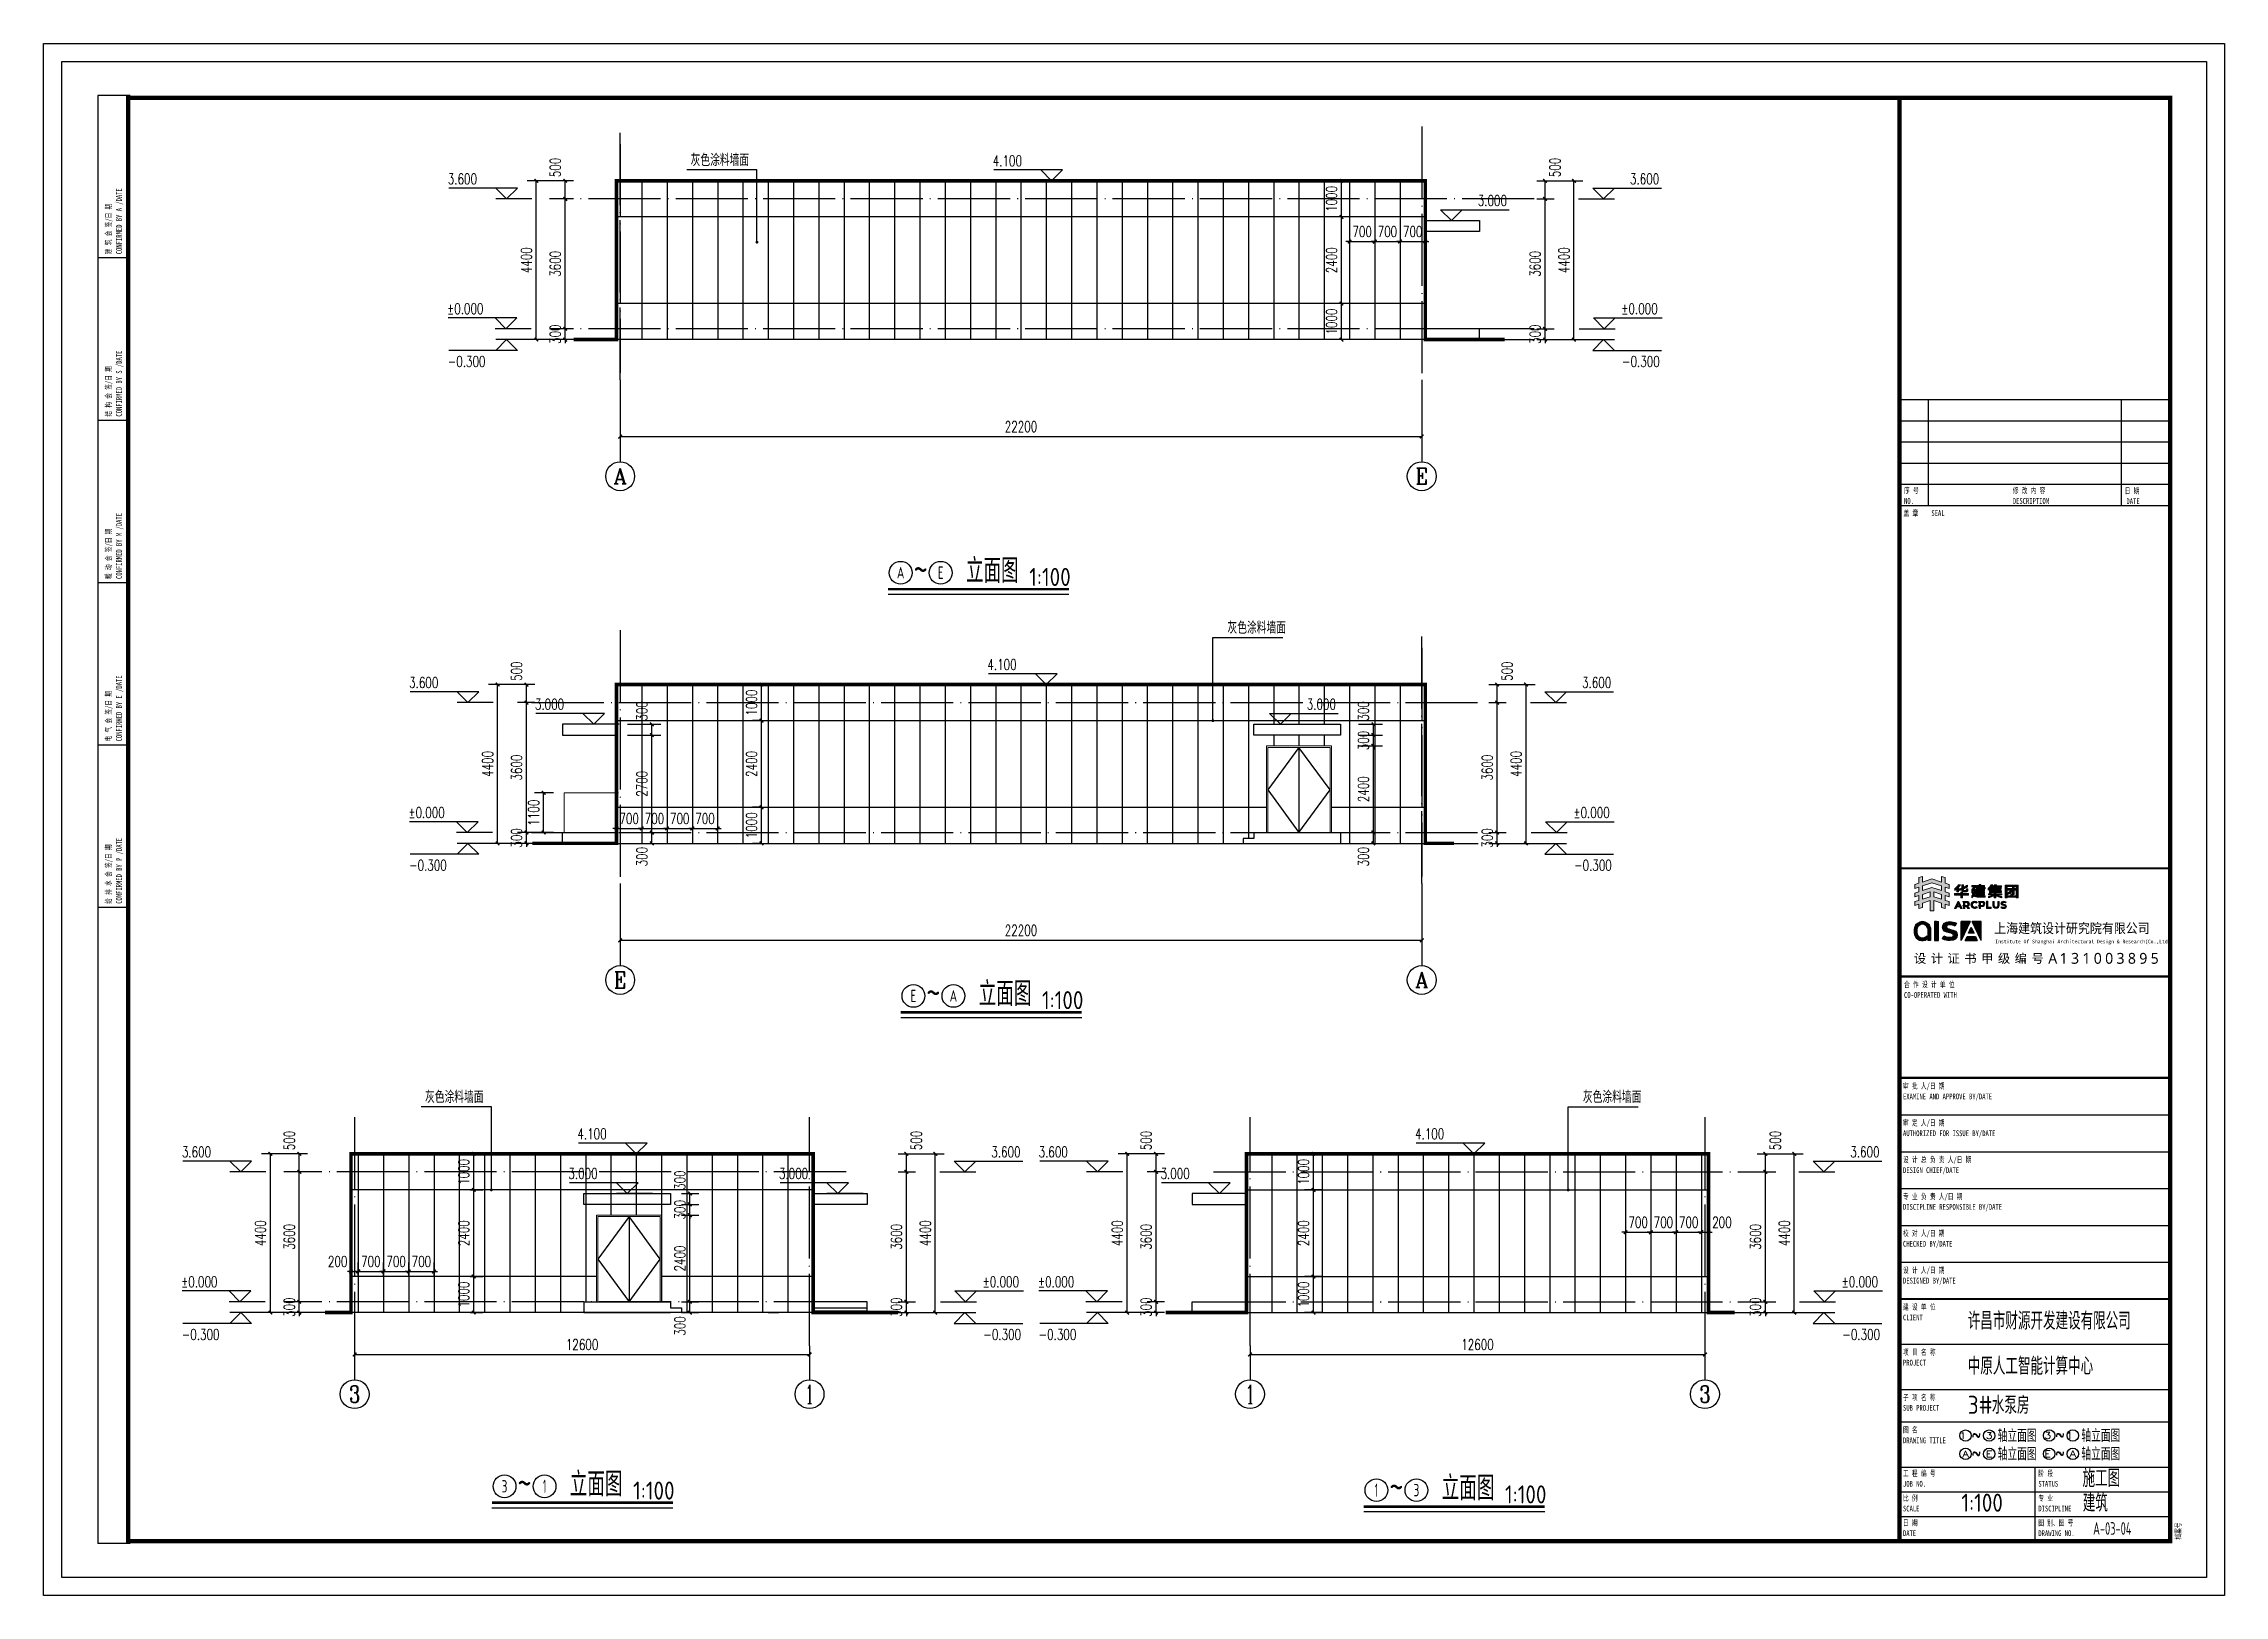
# Model space of a CAD drawing. Extents: x 19098 to 79498, y 3162 to 205862.
# Drawn here: x 19098 to 79498, y 3162 to 46162 of the extents above; entities that cross this region are included whole.
import ezdxf
from ezdxf.enums import TextEntityAlignment as Align

# ---------------------------------------------------------------- set-up
doc = ezdxf.new("R2010")
doc.units = 0
doc.header["$LTSCALE"] = 1000
doc.header["$MEASUREMENT"] = 0
doc.linetypes.add('DASHED', pattern=[0.75, 0.5, -0.25])
doc.linetypes.add('DOTE', pattern=[2.42, 2, -0.2, 0.02, -0.2])
for name, color, linetype in [('2017_11-sheet-L2$0$C-SHET-TTLB', 11, 'Continuous'), ('2017_11-sheet-LOGO$0$C-SHET-TTLB', 11, 'Continuous'), ('2017_11-sheet-R$0$C-SHET-TTLB', 11, 'Continuous'), ('2017_11-sheet-R2$0$C-SHET-TTLB', 11, 'Continuous'), ('AXIS', 3, 'Continuous'), ('AXIS_TEXT', 7, 'Continuous'), ('C-SHET-TTLB', 11, 'Continuous'), ('DIM_ELEV', 3, 'Continuous'), ('DIM_LEAD', 3, 'Continuous'), ('DIM_SYMB', 3, 'Continuous'), ('DOTE', 1, 'Continuous'), ('PUB_DIM', 3, 'Continuous'), ('PUB_TEXT', 7, 'Continuous'), ('STAIR', 2, 'Continuous'), ('WALL', 9, 'Continuous'), ('建-楼梯-扶手栏杆', 150, 'Continuous'), ('水-消防-消防排水-管线', 140, 'DASHED'), ('除台阶$0$建-立面-划分', 5, 'Continuous')]:
    doc.layers.add(name, color=color, linetype=linetype)
doc.layers.add('WINDOW', color=4, linetype='Continuous', lineweight=9)
doc.styles.add('2017_11-sheet-L2$0$SHEET-ECADI', font='simhei.ttf', dxfattribs={"width": 0.7})
doc.styles.add('2017_11-sheet-LOGO$0$微软雅黑L', font='')
doc.styles.add('2017_11-sheet-LOGO$0$黑体', font='simhei.ttf')
doc.styles.add('2017_11-sheet-R$0$SHEET-ECADI', font='simhei.ttf', dxfattribs={"width": 0.7})
doc.styles.add('2017_11-sheet-R2$0$SHEET-ECADI', font='simhei.ttf', dxfattribs={"width": 0.7})
doc.styles.add('_TCH_AXIS', font='COMPLEX', dxfattribs={"bigfont": 'GBCBIG'})
doc.styles.add('_TCH_DIM', font='SIMPLEX', dxfattribs={"bigfont": 'GBCBIG'})
doc.styles.add('_TCH_DIM_T3', font='SIMPLEX', dxfattribs={"width": 0.705882, "bigfont": 'GBCBIG'})
doc.styles.add('FS', font='romans.shx', dxfattribs={"width": 0.7, "height": 5, "bigfont": 'hztxt.shx'})
doc.styles.get("Standard").update_dxf_attribs({"font": 'gbenor.shx', "bigfont": 'gbcbig.shx'})
doc.styles.add('XD2008', font='xd-hzs.shx', dxfattribs={"width": 0.7, "bigfont": 'xd-hztxt.shx'})
doc.styles.get('2017_11-sheet-LOGO$0$微软雅黑L').set_extended_font_data('Microsoft YaHei Light')
doc.dimstyles.new('_TCH_ARCH&&100', dxfattribs={"dimtxt": 297.5, "dimasz": 100, "dimexe": 250, "dimexo": 300, "dimgap": 126.25, "dimtad": 1, "dimdec": 0, "dimzin": 0, "dimdsep": 46, "dimtxsty": '_TCH_DIM_T3', "dimblk": 'ARCHTICK', "dimcen": 0.09, "dimclrt": 7, "dimazin": 2, "dimtfac": 1, "dimtdec": 0, "dimtix": 1, "dimtmove": 2, "dimatfit": 3, "dimfxl": 1, "dimtolj": 1, "dimtzin": 0, "dimarcsym": 0})

msp = doc.modelspace()

# ---------------------------------------------------------------- texts
at = {"layer": 'AXIS_TEXT', "style": '_TCH_AXIS'}
for s, height, p, p2 in [('A', 425.2, (34884.2, 33960.3), (35248.7, 33960.3)), ('E', 445.4, (57097.2, 33950.2), (57436.6, 33950.2)), ('E', 445.4, (34896.7, 19992.1), (35236.1, 19992.1)), ('A', 425.2, (57084.7, 20002.3), (57449.2, 20002.3)), ('3', 465.9, (27556.1, 8504.7), (27866.7, 8504.7)), ('1', 514.7, (40201.1, 8480.3), (40421.7, 8480.3)), ('1', 514.7, (52400.7, 8480.3), (52621.3, 8480.3)), ('3', 465.9, (64955.7, 8504.7), (65266.3, 8504.7))]:
    msp.add_text(s, height=height, dxfattribs=at).set_placement(p, p2, align=Align.FIT)
at = {"layer": 'DIM_SYMB', "color": 7, "style": 'FS'}
for s, width, p, p2 in [('1', 1.909091, (72168.6, 7501.7), (72346.8, 7501.7)), ('3', 1.235294, (72893.2, 7501.7), (73071.4, 7501.7)), ('3', 1.235294, (74516.9, 7503.5), (74695.1, 7503.5)), ('1', 1.909091, (75122, 7503.5), (75300.1, 7503.5)), ('A', 1.235294, (72241.6, 6993.8), (72419.8, 6993.8)), ('E', 1.235294, (72893.2, 6993.8), (73071.4, 6993.8)), ('E', 1.235294, (74516.9, 6995.6), (74695.1, 6995.6)), ('A', 1.235294, (75210.5, 6995.6), (75388.6, 6995.6))]:
    msp.add_text(s, height=178.2, dxfattribs=dict(at, width=width)).set_placement(p, p2, align=Align.FIT)
at = {"layer": 'DIM_SYMB', "color": 7, "style": 'FS', "width": 0.7}
for p in [(72504, 7450.8), (74821.2, 7452.6), (72504, 6942.9), (74821.2, 6944.7)]:
    msp.add_text('~', height=350, dxfattribs=at).set_placement(p)
at = {"layer": 'PUB_TEXT'}
for p in [(37017.3, 42766.4), (51886.2, 29808.3), (29662.3, 16804.5), (61730.3, 16804.5)]:
    msp.add_text('灰色涂料墙面', height=337.59, dxfattribs=at).set_placement(p)
for s, height, style, width, p in [('4.100', 297.5, '_TCH_DIM', 0.705882, (45384.7, 42764.5)), ('3.600', 297.5, '_TCH_DIM', 0.705882, (30291.6, 42264.5)), ('3.600', 297.5, '_TCH_DIM', 0.705882, (63034.3, 42264.5)), ('3.000', 297.5, '_TCH_DIM', 0.705882, (58817.5, 41664.5)), ('%%P0.000', 297.5, '_TCH_DIM', 0.705882, (30271.9, 38664.5)), ('%%P0.000', 297.5, '_TCH_DIM', 0.705882, (62794, 38664.5)), ('-0.300', 297.5, '_TCH_DIM', 0.705882, (30291.6, 37204.5)), ('-0.300', 297.5, '_TCH_DIM', 0.705882, (62814.3, 37204.5)), ('4.100', 297.5, '_TCH_DIM', 0.705882, (45236.4, 28806.4)), ('3.600', 297.5, '_TCH_DIM', 0.705882, (29220.2, 28306.4)), ('3.600', 297.5, '_TCH_DIM', 0.705882, (61707, 28306.4)), ('3.000', 297.5, '_TCH_DIM', 0.705882, (32704.1, 27706.4)), ('3.000', 297.5, '_TCH_DIM', 0.705882, (54081, 27706.4)), ('%%P0.000', 297.5, '_TCH_DIM', 0.705882, (29200.4, 24706.4)), ('%%P0.000', 297.5, '_TCH_DIM', 0.705882, (61466.8, 24706.4)), ('-0.300', 297.5, '_TCH_DIM', 0.705882, (29220.2, 23246.4)), ('-0.300', 297.5, '_TCH_DIM', 0.705882, (61487, 23246.4)), ('4.100', 297.5, '_TCH_DIM', 0.705882, (33881.4, 15802.6)), ('4.100', 297.5, '_TCH_DIM', 0.705882, (57081, 15802.6)), ('3.600', 297.5, '_TCH_DIM', 0.705882, (22925.7, 15302.6)), ('3.600', 297.5, '_TCH_DIM', 0.705882, (45345.4, 15302.6)), ('3.600', 297.5, '_TCH_DIM', 0.705882, (46655.7, 15302.6)), ('3.600', 297.5, '_TCH_DIM', 0.705882, (69136.8, 15302.6)), ('3.000', 297.5, '_TCH_DIM', 0.705882, (33631.5, 14702.6)), ('3.000', 297.5, '_TCH_DIM', 0.705882, (39463.8, 14702.6)), ('3.000', 297.5, '_TCH_DIM', 0.705882, (50031, 14702.6)), ('%%P0.000', 297.5, '_TCH_DIM', 0.705882, (22905.9, 11702.6)), ('%%P0.000', 297.5, '_TCH_DIM', 0.705882, (45105.1, 11702.6)), ('%%P0.000', 297.5, '_TCH_DIM', 0.705882, (46636, 11702.6)), ('%%P0.000', 297.5, '_TCH_DIM', 0.705882, (68896.5, 11702.6)), ('-0.300', 297.5, '_TCH_DIM', 0.705882, (22925.7, 10242.6)), ('-0.300', 297.5, '_TCH_DIM', 0.705882, (45125.4, 10242.6)), ('-0.300', 297.5, '_TCH_DIM', 0.705882, (46655.7, 10242.6)), ('-0.300', 297.5, '_TCH_DIM', 0.705882, (68916.8, 10242.6)), ('轴立面图', 350, 'XD2008', 0.7, (73218.7, 7412.4)), ('轴立面图', 350, 'XD2008', 0.7, (73218.7, 6904.5)), ('轴立面图', 350, 'XD2008', 0.7, (75535.9, 7414.2)), ('轴立面图', 350, 'XD2008', 0.7, (75535.9, 6906.3))]:
    msp.add_text(s, height=height, dxfattribs=dict(at, style=style, width=width)).set_placement(p)
at = {"layer": 'PUB_TEXT', "linetype": 'ByBlock'}
for s, height, width, p, p2 in [('A', 314.5, 0.888889, (42729.8, 31342.4), (42939.5, 31342.4)), ('E', 345.4, 0.761905, (43866.2, 31326.9), (44019.7, 31326.9)), ('E', 345.4, 0.969697, (43110.3, 19600.9), (43263.8, 19600.9)), ('A', 314.5, 1.066667, (44190.6, 19616.4), (44400.3, 19616.4)), ('3', 342.2, 0.803808, (31783.1, 6013.2), (31943.6, 6013.2)), ('1', 369, 0.533333, (32930.6, 5999.8), (33012.6, 5999.8)), ('1', 369, 0.533333, (55970.2, 5893.7), (56052.2, 5893.7)), ('3', 342.2, 0.803808, (57039.3, 5907.1), (57199.8, 5907.1))]:
    msp.add_text(s, height=height, dxfattribs=dict(at, width=width)).set_placement(p, p2, align=Align.FIT)
for s, height, p in [('~', 700, (43184.6, 31219.6)), ('立面图', 675.18, (44643, 31219.6)), ('1:100', 500, (46396, 31132.4)), ('立面图', 675.18, (44995.4, 19493.6)), ('~', 700, (43537.1, 19493.6)), ('1:100', 500, (46748.4, 19406.4)), ('立面图', 675.18, (33671.6, 5904.3)), ('~', 700, (32213.3, 5904.3)), ('1:100', 500, (35424.6, 5817)), ('~', 700, (56361.2, 5798.2)), ('立面图', 675.18, (57819.6, 5798.2)), ('1:100', 500, (59572.5, 5710.9))]:
    msp.add_text(s, height=height, dxfattribs=at).set_placement(p)
at = {"layer": 'PUB_TEXT', "style": 'XD2008', "width": 0.7}
msp.add_text('A-03-04', height=350, dxfattribs=at).set_placement((76393.2, 5016.3), align=Align.MIDDLE_CENTER)

# ---------------------------------------------------------------- blocks, each defined once
blk = doc.blocks.new('2017_11-sheet-LOGO$0$d4444')
h = blk.add_hatch(color=0)
h.dxf.hatch_style = 1
h.paths.add_polyline_path([(2732.29, 252.35, 0.114838), (2732.29, 250.89, 0.511335), (2735.09, 249.79), (2735.09, 250.59, -0.626003), (2732.87, 251.04, -0.120557), (2732.89, 252.28, -0.731364), (2735.29, 252.27), (2735.29, 249.49), (2735.89, 249.49), (2735.89, 252.35, 0.777778)])
h = blk.add_hatch(color=0)
h.dxf.hatch_style = 1
h.paths.add_polyline_path([(2737.69, 253.75), (2736.79, 253.75), (2736.79, 249.49), (2737.27, 249.49), (2737.69, 249.49)])
h = blk.add_hatch(color=256)
h.dxf.hatch_style = 2
edge = h.paths.add_edge_path()
edge.add_spline(control_points=[(2739.46, 252.58), (2739.46, 252.84), (2739.7, 253.03), (2740.12, 253.03)], knot_values=[1, 1, 1, 1, 2, 2, 2, 2], degree=3, periodic=0)
edge.add_spline(control_points=[(2740.12, 253.03), (2740.51, 253.03), (2741.02, 252.9), (2741.38, 252.75), (2741.38, 252.75), (2741.7, 253.43), (2741.7, 253.43)], knot_values=[2, 2, 2, 2, 3, 3, 3, 4, 4, 4, 4], degree=3, periodic=0)
edge.add_spline(control_points=[(2741.7, 253.43), (2741.3, 253.6), (2740.76, 253.75), (2740.14, 253.75)], knot_values=[4, 4, 4, 4, 5, 5, 5, 5], degree=3, periodic=0)
edge.add_spline(control_points=[(2740.14, 253.75), (2739.19, 253.75), (2738.61, 253.24), (2738.61, 252.51)], knot_values=[5, 5, 5, 5, 6, 6, 6, 6], degree=3, periodic=0)
edge.add_spline(control_points=[(2738.61, 252.51), (2738.61, 251.69), (2739.3, 251.45), (2740.15, 251.25)], knot_values=[6, 6, 6, 6, 7, 7, 7, 7], degree=3, periodic=0)
edge.add_spline(control_points=[(2740.15, 251.25), (2740.76, 251.11), (2741.03, 250.99), (2741.03, 250.71)], knot_values=[7, 7, 7, 7, 8, 8, 8, 8], degree=3, periodic=0)
edge.add_spline(control_points=[(2741.03, 250.71), (2741.03, 250.4), (2740.76, 250.24), (2740.31, 250.24)], knot_values=[8, 8, 8, 8, 9, 9, 9, 9], degree=3, periodic=0)
edge.add_spline(control_points=[(2740.31, 250.24), (2739.8, 250.24), (2739.41, 250.29), (2738.87, 250.55), (2738.87, 250.55), (2738.56, 249.9), (2738.56, 249.9)], knot_values=[9, 9, 9, 9, 10, 10, 10, 11, 11, 11, 11], degree=3, periodic=0)
edge.add_spline(control_points=[(2738.56, 249.9), (2739.22, 249.57), (2739.58, 249.51), (2740.28, 249.51)], knot_values=[11, 11, 11, 11, 12, 12, 12, 12], degree=3, periodic=0)
edge.add_spline(control_points=[(2740.28, 249.51), (2741.25, 249.51), (2741.89, 249.98), (2741.89, 250.78)], knot_values=[12, 12, 12, 12, 13, 13, 13, 13], degree=3, periodic=0)
edge.add_spline(control_points=[(2741.89, 250.78), (2741.89, 251.54), (2741.28, 251.82), (2740.38, 252.02)], knot_values=[13, 13, 13, 13, 14, 14, 14, 14], degree=3, periodic=0)
edge.add_spline(control_points=[(2740.38, 252.02), (2739.76, 252.16), (2739.46, 252.28), (2739.46, 252.58)], knot_values=[0, 0, 0, 0, 1, 1, 1, 1], degree=3, periodic=0)
h = blk.add_hatch(color=0)
h.dxf.hatch_style = 1
h.paths.add_polyline_path([(2747.27, 249.49), (2747.27, 253.75), (2745.23, 253.75)])
h.paths.add_polyline_path([(2742.79, 249.49), (2744.82, 253.75), (2742.79, 253.75)])
h.paths.add_polyline_path([(2745.65, 251.15), (2745.02, 252.52), (2744.4, 251.15)])
h.paths.add_polyline_path([(2746.38, 249.49), (2745.95, 250.45), (2744.1, 250.45), (2743.68, 249.49)])
for p, q in [((2735.09, 250.59), (2735.09, 249.79)), ((2735.29, 252.27), (2735.29, 249.49)), ((2735.89, 249.49), (2735.29, 249.49)), ((2735.89, 252.35), (2735.89, 249.49)), ((2736.79, 253.75), (2736.79, 249.49)), ((2736.79, 253.75), (2737.69, 253.75)), ((2737.27, 253.75), (2736.79, 253.75)), ((2736.79, 249.49), (2737.69, 249.49)), ((2737.27, 249.49), (2736.79, 249.49)), ((2737.69, 249.49), (2737.69, 253.75)), ((2744.82, 253.75), (2742.79, 249.49)), ((2744.82, 253.75), (2742.79, 253.75)), ((2742.79, 249.49), (2742.79, 253.75)), ((2743.68, 249.49), (2744.1, 250.45)), ((2743.68, 249.49), (2746.38, 249.49)), ((2744.1, 250.45), (2745.95, 250.45)), ((2747.27, 249.49), (2745.23, 253.75)), ((2747.27, 253.75), (2745.23, 253.75)), ((2745.95, 250.45), (2746.38, 249.49)), ((2747.27, 249.49), (2747.27, 253.75))]:
    blk.add_line(p, q)
blk.add_lwpolyline([(2744.4, 251.15), (2745.02, 252.52), (2745.65, 251.15), (2744.4, 251.15)])
for centre, radius, start, end in [((2735.42, 251.62), 3.22, 166.8979, 193.1021), ((2734.09, 251.9), 1.86, 14.25, 165.75), ((2734.09, 251.35), 1.86, 194.25, 302.579), ((2735.42, 251.62), 2.62, 165.4678, 193.1021), ((2734.09, 251.35), 1.26, 194.25, 322.6982), ((2734.08, 251.9), 1.26, 17.3957, 162.1172)]:
    blk.add_arc(centre, radius, start, end)
blk.add_open_spline([(2740.38, 252.02), (2739.76, 252.16), (2739.46, 252.28), (2739.46, 252.58), (2739.46, 252.84), (2739.7, 253.03), (2740.12, 253.03), (2740.51, 253.03), (2741.02, 252.9), (2741.38, 252.75), (2741.38, 252.75), (2741.7, 253.43), (2741.7, 253.43), (2741.3, 253.6), (2740.76, 253.75), (2740.14, 253.75), (2739.19, 253.75), (2738.61, 253.24), (2738.61, 252.51), (2738.61, 251.69), (2739.3, 251.45), (2740.15, 251.25), (2740.76, 251.11), (2741.03, 250.99), (2741.03, 250.71), (2741.03, 250.4), (2740.76, 250.24), (2740.31, 250.24), (2739.8, 250.24), (2739.41, 250.29), (2738.87, 250.55), (2738.87, 250.55), (2738.56, 249.9), (2738.56, 249.9), (2739.22, 249.57), (2739.58, 249.51), (2740.28, 249.51), (2741.25, 249.51), (2741.89, 249.98), (2741.89, 250.78), (2741.89, 251.54), (2741.28, 251.82), (2740.38, 252.02)], degree=3, knots=[0, 0, 0, 0, 1, 1, 1, 2, 2, 2, 3, 3, 3, 4, 4, 4, 5, 5, 5, 6, 6, 6, 7, 7, 7, 8, 8, 8, 9, 9, 9, 10, 10, 10, 11, 11, 11, 12, 12, 12, 13, 13, 13, 14, 14, 14, 14])
blk = doc.blocks.new('2017_11-sheet-LOGO', base_point=(415.29, 161.49))
at = {"layer": '2017_11-sheet-LOGO$0$C-SHET-TTLB'}
h = blk.add_hatch(color=256, dxfattribs=at)
h.dxf.hatch_style = 2
h.paths.add_polyline_path([(353.75, 185.92), (353.75, 186.98), (352.65, 187.34), (352.65, 188.92), (351.64, 189.24), (351.64, 187.67), (349, 188.52), (346.36, 187.67), (346.36, 189.24), (345.35, 188.92), (345.35, 187.34), (344.24, 186.98), (344.24, 185.92), (345.35, 186.28), (345.35, 184.97), (344.24, 184.61), (344.24, 183.54), (345.35, 183.9), (345.35, 182.6), (344.24, 182.24), (344.24, 181.17), (345.35, 181.53), (345.35, 180.33), (346.36, 180.66), (346.36, 181.86), (348.49, 182.55), (348.49, 179.73), (349.5, 179.73), (349.5, 182.55), (351.64, 181.86), (351.64, 180.66), (352.65, 180.33), (352.65, 181.53), (353.75, 181.17), (353.75, 182.24), (352.65, 182.6), (352.65, 183.9), (353.75, 183.54), (353.75, 184.61), (352.65, 184.97), (352.65, 186.28)])
h.paths.add_polyline_path([(346.36, 182.92), (346.36, 184.23), (348.49, 184.93), (348.49, 183.62)])
h.paths.add_polyline_path([(351.64, 182.92), (349.5, 183.62), (349.5, 184.93), (351.64, 184.23)])
h.paths.add_polyline_path([(351.64, 185.3), (349, 186.15), (346.36, 185.3), (346.36, 186.6), (349, 187.46), (349, 187.46), (351.64, 186.6)])
h = blk.add_hatch(color=256, dxfattribs=at)
h.dxf.hatch_style = 2
edge = h.paths.add_edge_path()
edge.add_spline(control_points=[(355.33, 185.36), (355.33, 185.36), (355.33, 185.88), (355.33, 185.88), (355.75, 186.16), (356.1, 186.48), (356.36, 186.94), (356.36, 186.94), (356.88, 186.94), (356.88, 186.94), (356.76, 186.72), (356.54, 186.39), (356.39, 186.22), (356.39, 186.22), (356.39, 184.92), (356.39, 184.92), (356.39, 184.92), (355.94, 184.92), (355.94, 184.92), (355.94, 184.92), (355.94, 185.76), (355.94, 185.76), (355.8, 185.64), (355.56, 185.48), (355.33, 185.36)], knot_values=[0, 0, 0, 0, 1, 1, 1, 2, 2, 2, 3, 3, 3, 4, 4, 4, 5, 5, 5, 6, 6, 6, 7, 7, 7, 8, 8, 8, 8], degree=3, periodic=0)
h.paths.add_polyline_path([(355.28, 184.07), (355.28, 184.51), (356.97, 184.51), (356.97, 184.83), (357.46, 184.83), (357.46, 184.51), (359.14, 184.51), (359.14, 184.07), (357.46, 184.07), (357.46, 183.34), (356.97, 183.34), (356.97, 184.07)])
edge = h.paths.add_edge_path()
edge.add_spline(control_points=[(356.57, 185.36), (356.57, 185.36), (356.57, 185.78), (356.57, 185.78), (356.83, 185.86), (357.02, 185.92), (357.25, 186.03), (357.25, 186.03), (357.25, 186.94), (357.25, 186.94), (357.25, 186.94), (357.72, 186.94), (357.72, 186.94), (357.72, 186.94), (357.72, 186.22), (357.72, 186.22), (358.08, 186.38), (358.56, 186.63), (358.87, 186.83), (358.87, 186.83), (358.87, 186.35), (358.87, 186.35), (358.46, 186.09), (358.16, 185.96), (357.72, 185.76), (357.72, 185.76), (357.72, 185.59), (357.72, 185.59), (357.72, 185.42), (357.8, 185.36), (357.99, 185.36), (357.99, 185.36), (358.3, 185.36), (358.3, 185.36), (358.46, 185.36), (358.58, 185.41), (358.58, 185.56), (358.58, 185.66), (358.58, 185.81), (358.58, 185.81), (358.58, 185.81), (358.98, 185.81), (358.98, 185.81), (358.98, 185.81), (358.98, 185.57), (358.98, 185.42), (358.98, 185.11), (358.68, 184.95), (358.39, 184.95), (358.39, 184.95), (357.8, 184.95), (357.8, 184.95), (357.45, 184.95), (357.25, 185.11), (357.25, 185.5), (357.25, 185.5), (357.25, 185.58), (357.25, 185.58), (357.18, 185.54), (356.64, 185.38), (356.57, 185.36)], knot_values=[0, 0, 0, 0, 1, 1, 1, 2, 2, 2, 3, 3, 3, 4, 4, 4, 5, 5, 5, 6, 6, 6, 7, 7, 7, 8, 8, 8, 9, 9, 9, 10, 10, 10, 11, 11, 11, 12, 12, 12, 13, 13, 13, 14, 14, 14, 15, 15, 15, 16, 16, 16, 17, 17, 17, 18, 18, 18, 19, 19, 19, 20, 20, 20, 20], degree=3, periodic=0)
h = blk.add_hatch(color=256, dxfattribs=at)
h.dxf.hatch_style = 2
h.paths.add_polyline_path([(356.21, 182.32), (355.28, 180.37), (355.7, 180.37), (355.88, 180.76), (356.75, 180.76), (356.92, 180.37), (357.34, 180.37), (356.41, 182.32)])
h.paths.add_polyline_path([(356.02, 181.09), (356.31, 181.74), (356.61, 181.09)])
h = blk.add_hatch(color=256, dxfattribs=at)
h.dxf.hatch_style = 2
edge = h.paths.add_edge_path()
edge.add_spline(control_points=[(359.37, 181.62), (359.37, 181.98), (359.18, 182.32), (358.61, 182.32), (358.61, 182.32), (357.82, 182.32), (357.82, 182.32), (357.82, 182.32), (357.75, 182.32), (357.75, 182.32), (357.75, 182.32), (357.55, 182.32), (357.55, 182.32), (357.55, 182.32), (357.66, 181.98), (357.66, 181.98), (357.66, 181.98), (357.75, 181.98), (357.75, 181.98), (357.75, 181.98), (357.75, 181.2), (357.75, 181.2), (357.75, 181.2), (357.55, 181.2), (357.55, 181.2), (357.55, 181.2), (357.66, 180.87), (357.66, 180.87), (357.66, 180.87), (357.75, 180.87), (357.75, 180.87), (357.75, 180.87), (357.75, 180.37), (357.75, 180.37), (357.75, 180.37), (358.14, 180.37), (358.14, 180.37), (358.14, 180.37), (358.14, 180.87), (358.14, 180.87), (358.14, 180.87), (358.51, 180.87), (358.51, 180.87), (358.53, 180.87), (358.56, 180.87), (358.58, 180.87), (358.58, 180.87), (358.96, 180.37), (358.96, 180.37), (358.96, 180.37), (359.43, 180.37), (359.43, 180.37), (359.43, 180.37), (358.98, 180.95), (358.98, 180.95), (359.23, 181.06), (359.37, 181.28), (359.37, 181.62)], knot_values=[0, 0, 0, 0, 1, 1, 1, 2, 2, 2, 3, 3, 3, 4, 4, 4, 5, 5, 5, 6, 6, 6, 7, 7, 7, 8, 8, 8, 9, 9, 9, 10, 10, 10, 11, 11, 11, 12, 12, 12, 13, 13, 13, 14, 14, 14, 15, 15, 15, 16, 16, 16, 17, 17, 17, 18, 18, 18, 19, 19, 19, 19], degree=3, periodic=0)
edge = h.paths.add_edge_path()
edge.add_spline(control_points=[(358.49, 181.2), (358.49, 181.2), (358.14, 181.2), (358.14, 181.2), (358.14, 181.2), (358.14, 181.98), (358.14, 181.98), (358.14, 181.98), (358.55, 181.98), (358.55, 181.98), (358.85, 181.98), (358.96, 181.79), (358.96, 181.59), (358.96, 181.36), (358.81, 181.2), (358.49, 181.2)], knot_values=[0, 0, 0, 0, 1, 1, 1, 2, 2, 2, 3, 3, 3, 4, 4, 4, 5, 5, 5, 5], degree=3, periodic=0)
h = blk.add_hatch(color=256, dxfattribs=at)
h.dxf.hatch_style = 2
edge = h.paths.add_edge_path()
edge.add_spline(control_points=[(360.82, 181.96), (360.98, 181.96), (361.13, 181.9), (361.24, 181.79), (361.24, 181.79), (361.62, 181.97), (361.62, 181.97), (361.43, 182.2), (361.14, 182.34), (360.82, 182.34), (360.25, 182.34), (359.79, 181.89), (359.79, 181.34), (359.79, 180.79), (360.25, 180.35), (360.82, 180.35), (361.14, 180.35), (361.43, 180.49), (361.62, 180.72), (361.62, 180.72), (361.24, 180.89), (361.24, 180.89), (361.13, 180.79), (360.98, 180.72), (360.82, 180.72), (360.48, 180.72), (360.2, 180.98), (360.2, 181.34), (360.2, 181.72), (360.48, 181.96), (360.82, 181.96)], knot_values=[0, 0, 0, 0, 1, 1, 1, 2, 2, 2, 3, 3, 3, 4, 4, 4, 5, 5, 5, 6, 6, 6, 7, 7, 7, 8, 8, 8, 9, 9, 9, 10, 10, 10, 10], degree=3, periodic=0)
h = blk.add_hatch(color=256, dxfattribs=at)
h.dxf.hatch_style = 2
edge = h.paths.add_edge_path()
edge.add_spline(control_points=[(361.21, 185.82), (361.21, 185.82), (361.21, 186.16), (361.21, 186.16), (361.21, 186.16), (362.11, 186.16), (362.11, 186.16), (362.11, 186.16), (362.11, 186.37), (362.11, 186.37), (362.11, 186.37), (361.35, 186.37), (361.35, 186.37), (361.35, 186.37), (361.35, 186.7), (361.35, 186.7), (361.35, 186.7), (362.11, 186.7), (362.11, 186.7), (362.11, 186.7), (362.11, 186.98), (362.11, 186.98), (362.11, 186.98), (362.54, 186.98), (362.54, 186.98), (362.54, 186.98), (362.54, 186.7), (362.54, 186.7), (362.54, 186.7), (363.58, 186.7), (363.58, 186.7), (363.58, 186.7), (363.58, 186.16), (363.58, 186.16), (363.58, 186.16), (363.72, 186.16), (363.72, 186.16), (363.72, 186.16), (363.72, 185.82), (363.72, 185.82), (363.72, 185.82), (363.58, 185.82), (363.58, 185.82), (363.58, 185.82), (363.58, 185.28), (363.58, 185.28), (363.58, 185.28), (362.54, 185.28), (362.54, 185.28), (362.54, 185.28), (362.54, 185.04), (362.54, 185.04), (362.54, 185.04), (363.58, 185.04), (363.58, 185.04), (363.58, 185.04), (363.58, 184.7), (363.58, 184.7), (363.58, 184.7), (362.54, 184.7), (362.54, 184.7), (362.54, 184.7), (362.54, 184.47), (362.54, 184.47), (362.54, 184.47), (363.58, 184.47), (363.58, 184.47), (363.58, 184.47), (363.58, 184.14), (363.58, 184.14), (363.58, 184.14), (362.54, 184.14), (362.54, 184.14), (362.54, 184.14), (362.54, 183.82), (362.54, 183.82), (362.54, 183.82), (363.72, 183.82), (363.72, 183.82), (363.72, 183.82), (363.72, 183.44), (363.72, 183.44), (363.72, 183.44), (361.95, 183.44), (361.95, 183.44), (361.33, 183.44), (360.87, 183.58), (360.64, 183.81), (360.45, 183.62), (360.19, 183.42), (360.04, 183.34), (360.04, 183.34), (360.04, 183.87), (360.04, 183.87), (360.14, 183.93), (360.23, 184.01), (360.35, 184.13), (360.19, 184.38), (360.05, 184.69), (359.95, 184.96), (359.95, 184.96), (360.38, 184.96), (360.38, 184.96), (360.43, 184.8), (360.49, 184.65), (360.57, 184.51), (360.66, 184.73), (360.71, 184.98), (360.73, 185.26), (360.73, 185.26), (360.07, 185.26), (360.07, 185.26), (360.07, 185.26), (360.07, 185.61), (360.07, 185.61), (360.07, 185.61), (360.68, 186.34), (360.68, 186.34), (360.68, 186.34), (360.04, 186.34), (360.04, 186.34), (360.04, 186.34), (360.04, 186.71), (360.04, 186.71), (360.04, 186.71), (361.15, 186.71), (361.15, 186.71), (361.15, 186.71), (361.15, 186.32), (361.15, 186.32), (361.15, 186.32), (360.52, 185.6), (360.52, 185.6), (360.52, 185.6), (361.16, 185.6), (361.16, 185.6), (361.16, 185.6), (361.16, 185.44), (361.16, 185.44), (361.13, 184.87), (361, 184.46), (360.85, 184.14), (361.06, 183.91), (361.45, 183.81), (361.98, 183.82), (362, 183.82), (362.08, 183.82), (362.11, 183.82), (362.11, 183.82), (362.11, 184.14), (362.11, 184.14), (362.11, 184.14), (361.21, 184.14), (361.21, 184.14), (361.21, 184.14), (361.21, 184.47), (361.21, 184.47), (361.21, 184.47), (362.11, 184.47), (362.11, 184.47), (362.11, 184.47), (362.11, 184.7), (362.11, 184.7), (362.11, 184.7), (361.35, 184.7), (361.35, 184.7), (361.35, 184.7), (361.35, 185.04), (361.35, 185.04), (361.35, 185.04), (362.11, 185.04), (362.11, 185.04), (362.11, 185.04), (362.11, 185.28), (362.11, 185.28), (362.11, 185.28), (361.35, 185.28), (361.35, 185.28), (361.35, 185.28), (361.35, 185.6), (361.35, 185.6), (361.35, 185.6), (362.11, 185.6), (362.11, 185.6), (362.11, 185.6), (362.11, 185.82), (362.11, 185.82), (362.11, 185.82), (361.21, 185.82), (361.21, 185.82)], knot_values=[0, 0, 0, 0, 1, 1, 1, 2, 2, 2, 3, 3, 3, 4, 4, 4, 5, 5, 5, 6, 6, 6, 7, 7, 7, 8, 8, 8, 9, 9, 9, 10, 10, 10, 11, 11, 11, 12, 12, 12, 13, 13, 13, 14, 14, 14, 15, 15, 15, 16, 16, 16, 17, 17, 17, 18, 18, 18, 19, 19, 19, 20, 20, 20, 21, 21, 21, 22, 22, 22, 23, 23, 23, 24, 24, 24, 25, 25, 25, 26, 26, 26, 27, 27, 27, 28, 28, 28, 29, 29, 29, 30, 30, 30, 31, 31, 31, 32, 32, 32, 33, 33, 33, 34, 34, 34, 35, 35, 35, 36, 36, 36, 37, 37, 37, 38, 38, 38, 39, 39, 39, 40, 40, 40, 41, 41, 41, 42, 42, 42, 43, 43, 43, 44, 44, 44, 45, 45, 45, 46, 46, 46, 47, 47, 47, 48, 48, 48, 49, 49, 49, 50, 50, 50, 51, 51, 51, 52, 52, 52, 53, 53, 53, 54, 54, 54, 55, 55, 55, 56, 56, 56, 57, 57, 57, 58, 58, 58, 59, 59, 59, 60, 60, 60, 61, 61, 61, 62, 62, 62, 63, 63, 63, 63], degree=3, periodic=0)
h.paths.add_polyline_path([(363.18, 186.37), (362.54, 186.37), (362.54, 186.16), (363.18, 186.16)])
h.paths.add_polyline_path([(362.54, 185.82), (362.54, 185.6), (363.18, 185.6), (363.18, 185.82)])
h = blk.add_hatch(color=256, dxfattribs=at)
h.dxf.hatch_style = 2
edge = h.paths.add_edge_path()
edge.add_spline(control_points=[(362.89, 182.32), (362.89, 182.32), (362.16, 182.32), (362.16, 182.32), (362.16, 182.32), (362.09, 182.32), (362.09, 182.32), (362.09, 182.32), (361.9, 182.32), (361.9, 182.32), (361.9, 182.32), (362.01, 181.98), (362.01, 181.98), (362.01, 181.98), (362.09, 181.98), (362.09, 181.98), (362.09, 181.98), (362.09, 181.2), (362.09, 181.2), (362.09, 181.2), (361.9, 181.2), (361.9, 181.2), (361.9, 181.2), (362.01, 180.87), (362.01, 180.87), (362.01, 180.87), (362.09, 180.87), (362.09, 180.87), (362.09, 180.87), (362.09, 180.33), (362.09, 180.33), (362.09, 180.33), (362.49, 180.33), (362.49, 180.33), (362.49, 180.33), (362.49, 180.87), (362.49, 180.87), (362.49, 180.87), (362.81, 180.87), (362.81, 180.87), (363.31, 180.87), (363.66, 181.08), (363.66, 181.62), (363.66, 181.98), (363.46, 182.32), (362.89, 182.32)], knot_values=[0, 0, 0, 0, 1, 1, 1, 2, 2, 2, 3, 3, 3, 4, 4, 4, 5, 5, 5, 6, 6, 6, 7, 7, 7, 8, 8, 8, 9, 9, 9, 10, 10, 10, 11, 11, 11, 12, 12, 12, 13, 13, 13, 14, 14, 14, 15, 15, 15, 15], degree=3, periodic=0)
edge = h.paths.add_edge_path()
edge.add_spline(control_points=[(362.78, 181.2), (362.78, 181.2), (362.49, 181.2), (362.49, 181.2), (362.49, 181.2), (362.49, 181.98), (362.49, 181.98), (362.49, 181.98), (362.83, 181.98), (362.83, 181.98), (363.14, 181.98), (363.24, 181.79), (363.24, 181.59), (363.24, 181.36), (363.09, 181.2), (362.78, 181.2)], knot_values=[0, 0, 0, 0, 1, 1, 1, 2, 2, 2, 3, 3, 3, 4, 4, 4, 5, 5, 5, 5], degree=3, periodic=0)
h = blk.add_hatch(color=256, dxfattribs=at)
h.dxf.hatch_style = 2
h.paths.add_polyline_path([(364.5, 182.34), (364.11, 182.34), (364.11, 180.37), (365.43, 180.37), (365.43, 180.7), (364.5, 180.7)])
h = blk.add_hatch(color=256, dxfattribs=at)
h.dxf.hatch_style = 2
edge = h.paths.add_edge_path()
edge.add_spline(control_points=[(364.98, 184.6), (364.98, 184.6), (364.98, 185.71), (364.98, 185.71), (364.94, 185.64), (364.67, 185.44), (364.58, 185.4), (364.58, 185.4), (364.58, 185.9), (364.58, 185.9), (364.93, 186.17), (365.21, 186.59), (365.37, 186.93), (365.37, 186.93), (365.83, 186.93), (365.83, 186.93), (365.81, 186.89), (365.78, 186.83), (365.74, 186.76), (365.69, 186.68), (365.65, 186.62), (365.63, 186.59), (365.63, 186.59), (366.46, 186.59), (366.46, 186.59), (366.46, 186.59), (366.27, 186.94), (366.27, 186.94), (366.27, 186.94), (366.77, 186.94), (366.77, 186.94), (366.77, 186.94), (366.97, 186.59), (366.97, 186.59), (366.97, 186.59), (368.23, 186.59), (368.23, 186.59), (368.23, 186.59), (368.23, 186.28), (368.23, 186.28), (368.23, 186.28), (366.92, 186.28), (366.92, 186.28), (366.92, 186.28), (366.92, 186.05), (366.92, 186.05), (366.92, 186.05), (368.15, 186.05), (368.15, 186.05), (368.15, 186.05), (368.15, 185.76), (368.15, 185.76), (368.15, 185.76), (366.92, 185.76), (366.92, 185.76), (366.92, 185.76), (366.92, 185.54), (366.92, 185.54), (366.92, 185.54), (368.15, 185.54), (368.15, 185.54), (368.15, 185.54), (368.15, 185.26), (368.15, 185.26), (368.15, 185.26), (366.92, 185.26), (366.92, 185.26), (366.92, 185.26), (366.92, 185.04), (366.92, 185.04), (366.92, 185.04), (368.23, 185.04), (368.23, 185.04), (368.23, 185.04), (368.23, 184.73), (368.23, 184.73), (368.23, 184.73), (365.43, 184.73), (365.43, 184.73), (365.43, 184.73), (365.43, 184.6), (365.43, 184.6), (365.43, 184.6), (364.98, 184.6), (364.98, 184.6)], knot_values=[0, 0, 0, 0, 1, 1, 1, 2, 2, 2, 3, 3, 3, 4, 4, 4, 5, 5, 5, 6, 6, 6, 7, 7, 7, 8, 8, 8, 9, 9, 9, 10, 10, 10, 11, 11, 11, 12, 12, 12, 13, 13, 13, 14, 14, 14, 15, 15, 15, 16, 16, 16, 17, 17, 17, 18, 18, 18, 19, 19, 19, 20, 20, 20, 21, 21, 21, 22, 22, 22, 23, 23, 23, 24, 24, 24, 25, 25, 25, 26, 26, 26, 27, 27, 27, 28, 28, 28, 28], degree=3, periodic=0)
edge = h.paths.add_edge_path()
edge.add_spline(control_points=[(364.62, 184.09), (364.62, 184.09), (364.62, 184.44), (364.62, 184.44), (364.62, 184.44), (366.24, 184.44), (366.24, 184.44), (366.24, 184.44), (366.24, 184.64), (366.24, 184.64), (366.24, 184.64), (366.69, 184.64), (366.69, 184.64), (366.69, 184.64), (366.69, 184.44), (366.69, 184.44), (366.69, 184.44), (368.33, 184.44), (368.33, 184.44), (368.33, 184.44), (368.33, 184.09), (368.33, 184.09), (368.33, 184.09), (367.09, 184.09), (367.09, 184.09), (367.41, 183.9), (367.77, 183.78), (368.33, 183.69), (368.33, 183.69), (368.33, 183.34), (368.33, 183.34), (367.72, 183.43), (367.06, 183.62), (366.69, 183.92), (366.69, 183.92), (366.69, 183.34), (366.69, 183.34), (366.69, 183.34), (366.24, 183.34), (366.24, 183.34), (366.24, 183.34), (366.24, 183.92), (366.24, 183.92), (365.95, 183.66), (365.19, 183.43), (364.62, 183.34), (364.62, 183.34), (364.62, 183.71), (364.62, 183.71), (365.2, 183.81), (365.52, 183.91), (365.86, 184.09), (365.86, 184.09), (364.62, 184.09), (364.62, 184.09)], knot_values=[0, 0, 0, 0, 1, 1, 1, 2, 2, 2, 3, 3, 3, 4, 4, 4, 5, 5, 5, 6, 6, 6, 7, 7, 7, 8, 8, 8, 9, 9, 9, 10, 10, 10, 11, 11, 11, 12, 12, 12, 13, 13, 13, 14, 14, 14, 15, 15, 15, 16, 16, 16, 17, 17, 17, 18, 18, 18, 18], degree=3, periodic=0)
h.paths.add_polyline_path([(365.43, 186.28), (365.43, 186.05), (366.47, 186.05), (366.47, 186.28)])
h.paths.add_polyline_path([(365.43, 185.76), (365.43, 185.54), (366.47, 185.54), (366.47, 185.76)])
h.paths.add_polyline_path([(365.43, 185.26), (365.43, 185.04), (366.47, 185.04), (366.47, 185.26)])
h = blk.add_hatch(color=256, dxfattribs=at)
h.dxf.hatch_style = 2
edge = h.paths.add_edge_path()
edge.add_spline(control_points=[(367.23, 181.25), (367.23, 180.89), (367.07, 180.71), (366.75, 180.71), (366.44, 180.71), (366.28, 180.89), (366.28, 181.25), (366.28, 181.25), (366.28, 182.32), (366.28, 182.32), (366.28, 182.32), (365.89, 182.32), (365.89, 182.32), (365.89, 182.32), (365.89, 181.15), (365.89, 181.15), (365.89, 180.7), (366.19, 180.35), (366.75, 180.35), (367.32, 180.35), (367.62, 180.7), (367.62, 181.15), (367.62, 181.15), (367.62, 182.32), (367.62, 182.32), (367.62, 182.32), (367.23, 182.32), (367.23, 182.32), (367.23, 182.32), (367.23, 181.25), (367.23, 181.25)], knot_values=[0, 0, 0, 0, 1, 1, 1, 2, 2, 2, 3, 3, 3, 4, 4, 4, 5, 5, 5, 6, 6, 6, 7, 7, 7, 8, 8, 8, 9, 9, 9, 10, 10, 10, 10], degree=3, periodic=0)
h = blk.add_hatch(color=256, dxfattribs=at)
h.dxf.hatch_style = 2
edge = h.paths.add_edge_path()
edge.add_spline(control_points=[(368.94, 181.53), (368.65, 181.59), (368.51, 181.65), (368.51, 181.79), (368.51, 181.91), (368.62, 182), (368.82, 182), (369, 182), (369.24, 181.94), (369.41, 181.87), (369.41, 181.87), (369.56, 182.19), (369.56, 182.19), (369.37, 182.27), (369.11, 182.34), (368.83, 182.34), (368.38, 182.34), (368.11, 182.1), (368.11, 181.75), (368.11, 181.37), (368.43, 181.26), (368.83, 181.17), (369.12, 181.1), (369.25, 181.04), (369.25, 180.91), (369.25, 180.76), (369.12, 180.69), (368.91, 180.69), (368.66, 180.69), (368.48, 180.71), (368.23, 180.84), (368.23, 180.84), (368.08, 180.53), (368.08, 180.53), (368.39, 180.37), (368.56, 180.34), (368.89, 180.34), (369.35, 180.34), (369.65, 180.57), (369.65, 180.94), (369.65, 181.3), (369.36, 181.43), (368.94, 181.53)], knot_values=[0, 0, 0, 0, 1, 1, 1, 2, 2, 2, 3, 3, 3, 4, 4, 4, 5, 5, 5, 6, 6, 6, 7, 7, 7, 8, 8, 8, 9, 9, 9, 10, 10, 10, 11, 11, 11, 12, 12, 12, 13, 13, 13, 14, 14, 14, 14], degree=3, periodic=0)
h = blk.add_hatch(color=256, dxfattribs=at)
h.dxf.hatch_style = 2
h.paths.add_polyline_path([(369.32, 183.34), (369.32, 186.78), (372.84, 186.78), (372.84, 183.34), (372.37, 183.34), (372.37, 183.52), (369.81, 183.52), (369.81, 183.34)])
h.paths.add_polyline_path([(369.81, 186.41), (369.81, 183.87), (372.37, 183.87), (372.37, 186.41)])
edge = h.paths.add_edge_path()
edge.add_spline(control_points=[(369.98, 185.46), (369.98, 185.46), (369.98, 185.86), (369.98, 185.86), (369.98, 185.86), (371.33, 185.86), (371.33, 185.86), (371.33, 185.86), (371.33, 186.26), (371.33, 186.26), (371.33, 186.26), (371.77, 186.26), (371.77, 186.26), (371.77, 186.26), (371.77, 185.86), (371.77, 185.86), (371.77, 185.86), (372.2, 185.86), (372.2, 185.86), (372.2, 185.86), (372.2, 185.46), (372.2, 185.46), (372.2, 185.46), (371.77, 185.46), (371.77, 185.46), (371.77, 185.46), (371.77, 184.59), (371.77, 184.59), (371.77, 184.24), (371.59, 184.05), (371.26, 184.05), (371.12, 184.05), (370.84, 184.05), (370.84, 184.05), (370.84, 184.05), (370.84, 184.44), (370.84, 184.44), (370.84, 184.44), (370.96, 184.44), (371.08, 184.44), (371.26, 184.44), (371.33, 184.49), (371.33, 184.65), (371.33, 184.65), (371.33, 185.27), (371.33, 185.27), (371.08, 184.84), (370.48, 184.44), (369.99, 184.21), (369.99, 184.21), (369.99, 184.67), (369.99, 184.67), (370.4, 184.89), (370.73, 185.11), (371, 185.46), (371, 185.46), (369.98, 185.46), (369.98, 185.46)], knot_values=[0, 0, 0, 0, 1, 1, 1, 2, 2, 2, 3, 3, 3, 4, 4, 4, 5, 5, 5, 6, 6, 6, 7, 7, 7, 8, 8, 8, 9, 9, 9, 10, 10, 10, 11, 11, 11, 12, 12, 12, 13, 13, 13, 14, 14, 14, 15, 15, 15, 16, 16, 16, 17, 17, 17, 18, 18, 18, 19, 19, 19, 19], degree=3, periodic=0)
for points in [[(340.03, 191.49, 0.6, 0.6, 0), (415.03, 191.49, 0.9, 0.9, 0)], [(340.33, 161.49, 0.6, 0.6, 0), (415.29, 161.49, 0.9, 0.9, 0)]]:
    blk.add_lwpolyline(points, format="xyseb", dxfattribs=at)
at = {"layer": '2017_11-sheet-LOGO$0$C-SHET-TTLB', "lineweight": 0}
for points in [[(353.75, 185.92), (353.75, 186.98), (352.65, 187.34), (352.65, 188.92), (351.64, 189.24), (351.64, 187.67), (349, 188.52), (346.36, 187.67), (346.36, 189.24), (345.35, 188.92), (345.35, 187.34), (344.24, 186.98), (344.24, 185.92), (345.35, 186.28), (345.35, 184.97), (344.24, 184.61), (344.24, 183.54), (345.35, 183.9), (345.35, 182.6), (344.24, 182.24), (344.24, 181.17), (345.35, 181.53), (345.35, 180.33), (346.36, 180.66), (346.36, 181.86), (348.49, 182.55), (348.49, 179.73), (349.5, 179.73), (349.5, 182.55), (351.64, 181.86), (351.64, 180.66), (352.65, 180.33), (352.65, 181.53), (353.75, 181.17), (353.75, 182.24), (352.65, 182.6), (352.65, 183.9), (353.75, 183.54), (353.75, 184.61), (352.65, 184.97), (352.65, 186.28), (353.75, 185.92)], [(351.64, 185.3), (349, 186.15), (346.36, 185.3), (346.36, 186.6), (349, 187.46), (349, 187.46), (351.64, 186.6), (351.64, 185.3)], [(346.36, 182.92), (346.36, 184.23), (348.49, 184.93), (348.49, 183.62), (346.36, 182.92)], [(351.64, 182.92), (349.5, 183.62), (349.5, 184.93), (351.64, 184.23), (351.64, 182.92)], [(355.28, 184.07), (355.28, 184.51), (356.97, 184.51), (356.97, 184.83), (357.46, 184.83), (357.46, 184.51), (359.14, 184.51), (359.14, 184.07), (357.46, 184.07), (357.46, 183.34), (356.97, 183.34), (356.97, 184.07), (355.28, 184.07)], [(356.21, 182.32), (355.28, 180.37), (355.7, 180.37), (355.88, 180.76), (356.75, 180.76), (356.92, 180.37), (357.34, 180.37), (356.41, 182.32), (356.21, 182.32)], [(356.02, 181.09), (356.31, 181.74), (356.61, 181.09), (356.02, 181.09)], [(363.18, 186.37), (362.54, 186.37), (362.54, 186.16), (363.18, 186.16), (363.18, 186.37)], [(362.54, 185.82), (362.54, 185.6), (363.18, 185.6), (363.18, 185.82), (362.54, 185.82)], [(364.5, 182.34), (364.11, 182.34), (364.11, 180.37), (365.43, 180.37), (365.43, 180.7), (364.5, 180.7), (364.5, 182.34)], [(365.43, 186.28), (365.43, 186.05), (366.47, 186.05), (366.47, 186.28), (365.43, 186.28)], [(365.43, 185.76), (365.43, 185.54), (366.47, 185.54), (366.47, 185.76), (365.43, 185.76)], [(365.43, 185.26), (365.43, 185.04), (366.47, 185.04), (366.47, 185.26), (365.43, 185.26)], [(369.32, 183.34), (369.32, 186.78), (372.84, 186.78), (372.84, 183.34), (372.37, 183.34), (372.37, 183.52), (369.81, 183.52), (369.81, 183.34), (369.32, 183.34)], [(369.81, 186.41), (369.81, 183.87), (372.37, 183.87), (372.37, 186.41), (369.81, 186.41)]]:
    blk.add_lwpolyline(points, dxfattribs=at)
for points, knots in [([(355.33, 185.36), (355.33, 185.36), (355.33, 185.88), (355.33, 185.88), (355.75, 186.16), (356.1, 186.48), (356.36, 186.94), (356.36, 186.94), (356.88, 186.94), (356.88, 186.94), (356.76, 186.72), (356.54, 186.39), (356.39, 186.22), (356.39, 186.22), (356.39, 184.92), (356.39, 184.92), (356.39, 184.92), (355.94, 184.92), (355.94, 184.92), (355.94, 184.92), (355.94, 185.76), (355.94, 185.76), (355.8, 185.64), (355.56, 185.48), (355.33, 185.36)], [0, 0, 0, 0, 1, 1, 1, 2, 2, 2, 3, 3, 3, 4, 4, 4, 5, 5, 5, 6, 6, 6, 7, 7, 7, 8, 8, 8, 8]), ([(356.57, 185.36), (356.57, 185.36), (356.57, 185.78), (356.57, 185.78), (356.83, 185.86), (357.02, 185.92), (357.25, 186.03), (357.25, 186.03), (357.25, 186.94), (357.25, 186.94), (357.25, 186.94), (357.72, 186.94), (357.72, 186.94), (357.72, 186.94), (357.72, 186.22), (357.72, 186.22), (358.08, 186.38), (358.56, 186.63), (358.87, 186.83), (358.87, 186.83), (358.87, 186.35), (358.87, 186.35), (358.46, 186.09), (358.16, 185.96), (357.72, 185.76), (357.72, 185.76), (357.72, 185.59), (357.72, 185.59), (357.72, 185.42), (357.8, 185.36), (357.99, 185.36), (357.99, 185.36), (358.3, 185.36), (358.3, 185.36), (358.46, 185.36), (358.58, 185.41), (358.58, 185.56), (358.58, 185.66), (358.58, 185.81), (358.58, 185.81), (358.58, 185.81), (358.98, 185.81), (358.98, 185.81), (358.98, 185.81), (358.98, 185.57), (358.98, 185.42), (358.98, 185.11), (358.68, 184.95), (358.39, 184.95), (358.39, 184.95), (357.8, 184.95), (357.8, 184.95), (357.45, 184.95), (357.25, 185.11), (357.25, 185.5), (357.25, 185.5), (357.25, 185.58), (357.25, 185.58), (357.18, 185.54), (356.64, 185.38), (356.57, 185.36)], [0, 0, 0, 0, 1, 1, 1, 2, 2, 2, 3, 3, 3, 4, 4, 4, 5, 5, 5, 6, 6, 6, 7, 7, 7, 8, 8, 8, 9, 9, 9, 10, 10, 10, 11, 11, 11, 12, 12, 12, 13, 13, 13, 14, 14, 14, 15, 15, 15, 16, 16, 16, 17, 17, 17, 18, 18, 18, 19, 19, 19, 20, 20, 20, 20]), ([(359.37, 181.62), (359.37, 181.98), (359.18, 182.32), (358.61, 182.32), (358.61, 182.32), (357.82, 182.32), (357.82, 182.32), (357.82, 182.32), (357.75, 182.32), (357.75, 182.32), (357.75, 182.32), (357.55, 182.32), (357.55, 182.32), (357.55, 182.32), (357.66, 181.98), (357.66, 181.98), (357.66, 181.98), (357.75, 181.98), (357.75, 181.98), (357.75, 181.98), (357.75, 181.2), (357.75, 181.2), (357.75, 181.2), (357.55, 181.2), (357.55, 181.2), (357.55, 181.2), (357.66, 180.87), (357.66, 180.87), (357.66, 180.87), (357.75, 180.87), (357.75, 180.87), (357.75, 180.87), (357.75, 180.37), (357.75, 180.37), (357.75, 180.37), (358.14, 180.37), (358.14, 180.37), (358.14, 180.37), (358.14, 180.87), (358.14, 180.87), (358.14, 180.87), (358.51, 180.87), (358.51, 180.87), (358.53, 180.87), (358.56, 180.87), (358.58, 180.87), (358.58, 180.87), (358.96, 180.37), (358.96, 180.37), (358.96, 180.37), (359.43, 180.37), (359.43, 180.37), (359.43, 180.37), (358.98, 180.95), (358.98, 180.95), (359.23, 181.06), (359.37, 181.28), (359.37, 181.62)], [0, 0, 0, 0, 1, 1, 1, 2, 2, 2, 3, 3, 3, 4, 4, 4, 5, 5, 5, 6, 6, 6, 7, 7, 7, 8, 8, 8, 9, 9, 9, 10, 10, 10, 11, 11, 11, 12, 12, 12, 13, 13, 13, 14, 14, 14, 15, 15, 15, 16, 16, 16, 17, 17, 17, 18, 18, 18, 19, 19, 19, 19]), ([(358.49, 181.2), (358.49, 181.2), (358.14, 181.2), (358.14, 181.2), (358.14, 181.2), (358.14, 181.98), (358.14, 181.98), (358.14, 181.98), (358.55, 181.98), (358.55, 181.98), (358.85, 181.98), (358.96, 181.79), (358.96, 181.59), (358.96, 181.36), (358.81, 181.2), (358.49, 181.2)], [0, 0, 0, 0, 1, 1, 1, 2, 2, 2, 3, 3, 3, 4, 4, 4, 5, 5, 5, 5]), ([(360.82, 181.96), (360.98, 181.96), (361.13, 181.9), (361.24, 181.79), (361.24, 181.79), (361.62, 181.97), (361.62, 181.97), (361.43, 182.2), (361.14, 182.34), (360.82, 182.34), (360.25, 182.34), (359.79, 181.89), (359.79, 181.34), (359.79, 180.79), (360.25, 180.35), (360.82, 180.35), (361.14, 180.35), (361.43, 180.49), (361.62, 180.72), (361.62, 180.72), (361.24, 180.89), (361.24, 180.89), (361.13, 180.79), (360.98, 180.72), (360.82, 180.72), (360.48, 180.72), (360.2, 180.98), (360.2, 181.34), (360.2, 181.72), (360.48, 181.96), (360.82, 181.96)], [0, 0, 0, 0, 1, 1, 1, 2, 2, 2, 3, 3, 3, 4, 4, 4, 5, 5, 5, 6, 6, 6, 7, 7, 7, 8, 8, 8, 9, 9, 9, 10, 10, 10, 10]), ([(361.21, 185.82), (361.21, 185.82), (361.21, 186.16), (361.21, 186.16), (361.21, 186.16), (362.11, 186.16), (362.11, 186.16), (362.11, 186.16), (362.11, 186.37), (362.11, 186.37), (362.11, 186.37), (361.35, 186.37), (361.35, 186.37), (361.35, 186.37), (361.35, 186.7), (361.35, 186.7), (361.35, 186.7), (362.11, 186.7), (362.11, 186.7), (362.11, 186.7), (362.11, 186.98), (362.11, 186.98), (362.11, 186.98), (362.54, 186.98), (362.54, 186.98), (362.54, 186.98), (362.54, 186.7), (362.54, 186.7), (362.54, 186.7), (363.58, 186.7), (363.58, 186.7), (363.58, 186.7), (363.58, 186.16), (363.58, 186.16), (363.58, 186.16), (363.72, 186.16), (363.72, 186.16), (363.72, 186.16), (363.72, 185.82), (363.72, 185.82), (363.72, 185.82), (363.58, 185.82), (363.58, 185.82), (363.58, 185.82), (363.58, 185.28), (363.58, 185.28), (363.58, 185.28), (362.54, 185.28), (362.54, 185.28), (362.54, 185.28), (362.54, 185.04), (362.54, 185.04), (362.54, 185.04), (363.58, 185.04), (363.58, 185.04), (363.58, 185.04), (363.58, 184.7), (363.58, 184.7), (363.58, 184.7), (362.54, 184.7), (362.54, 184.7), (362.54, 184.7), (362.54, 184.47), (362.54, 184.47), (362.54, 184.47), (363.58, 184.47), (363.58, 184.47), (363.58, 184.47), (363.58, 184.14), (363.58, 184.14), (363.58, 184.14), (362.54, 184.14), (362.54, 184.14), (362.54, 184.14), (362.54, 183.82), (362.54, 183.82), (362.54, 183.82), (363.72, 183.82), (363.72, 183.82), (363.72, 183.82), (363.72, 183.44), (363.72, 183.44), (363.72, 183.44), (361.95, 183.44), (361.95, 183.44), (361.33, 183.44), (360.87, 183.58), (360.64, 183.81), (360.45, 183.62), (360.19, 183.42), (360.04, 183.34), (360.04, 183.34), (360.04, 183.87), (360.04, 183.87), (360.14, 183.93), (360.23, 184.01), (360.35, 184.13), (360.19, 184.38), (360.05, 184.69), (359.95, 184.96), (359.95, 184.96), (360.38, 184.96), (360.38, 184.96), (360.43, 184.8), (360.49, 184.65), (360.57, 184.51), (360.66, 184.73), (360.71, 184.98), (360.73, 185.26), (360.73, 185.26), (360.07, 185.26), (360.07, 185.26), (360.07, 185.26), (360.07, 185.61), (360.07, 185.61), (360.07, 185.61), (360.68, 186.34), (360.68, 186.34), (360.68, 186.34), (360.04, 186.34), (360.04, 186.34), (360.04, 186.34), (360.04, 186.71), (360.04, 186.71), (360.04, 186.71), (361.15, 186.71), (361.15, 186.71), (361.15, 186.71), (361.15, 186.32), (361.15, 186.32), (361.15, 186.32), (360.52, 185.6), (360.52, 185.6), (360.52, 185.6), (361.16, 185.6), (361.16, 185.6), (361.16, 185.6), (361.16, 185.44), (361.16, 185.44), (361.13, 184.87), (361, 184.46), (360.85, 184.14), (361.06, 183.91), (361.45, 183.81), (361.98, 183.82), (362, 183.82), (362.08, 183.82), (362.11, 183.82), (362.11, 183.82), (362.11, 184.14), (362.11, 184.14), (362.11, 184.14), (361.21, 184.14), (361.21, 184.14), (361.21, 184.14), (361.21, 184.47), (361.21, 184.47), (361.21, 184.47), (362.11, 184.47), (362.11, 184.47), (362.11, 184.47), (362.11, 184.7), (362.11, 184.7), (362.11, 184.7), (361.35, 184.7), (361.35, 184.7), (361.35, 184.7), (361.35, 185.04), (361.35, 185.04), (361.35, 185.04), (362.11, 185.04), (362.11, 185.04), (362.11, 185.04), (362.11, 185.28), (362.11, 185.28), (362.11, 185.28), (361.35, 185.28), (361.35, 185.28), (361.35, 185.28), (361.35, 185.6), (361.35, 185.6), (361.35, 185.6), (362.11, 185.6), (362.11, 185.6), (362.11, 185.6), (362.11, 185.82), (362.11, 185.82), (362.11, 185.82), (361.21, 185.82), (361.21, 185.82)], [0, 0, 0, 0, 1, 1, 1, 2, 2, 2, 3, 3, 3, 4, 4, 4, 5, 5, 5, 6, 6, 6, 7, 7, 7, 8, 8, 8, 9, 9, 9, 10, 10, 10, 11, 11, 11, 12, 12, 12, 13, 13, 13, 14, 14, 14, 15, 15, 15, 16, 16, 16, 17, 17, 17, 18, 18, 18, 19, 19, 19, 20, 20, 20, 21, 21, 21, 22, 22, 22, 23, 23, 23, 24, 24, 24, 25, 25, 25, 26, 26, 26, 27, 27, 27, 28, 28, 28, 29, 29, 29, 30, 30, 30, 31, 31, 31, 32, 32, 32, 33, 33, 33, 34, 34, 34, 35, 35, 35, 36, 36, 36, 37, 37, 37, 38, 38, 38, 39, 39, 39, 40, 40, 40, 41, 41, 41, 42, 42, 42, 43, 43, 43, 44, 44, 44, 45, 45, 45, 46, 46, 46, 47, 47, 47, 48, 48, 48, 49, 49, 49, 50, 50, 50, 51, 51, 51, 52, 52, 52, 53, 53, 53, 54, 54, 54, 55, 55, 55, 56, 56, 56, 57, 57, 57, 58, 58, 58, 59, 59, 59, 60, 60, 60, 61, 61, 61, 62, 62, 62, 63, 63, 63, 63]), ([(362.89, 182.32), (362.89, 182.32), (362.16, 182.32), (362.16, 182.32), (362.16, 182.32), (362.09, 182.32), (362.09, 182.32), (362.09, 182.32), (361.9, 182.32), (361.9, 182.32), (361.9, 182.32), (362.01, 181.98), (362.01, 181.98), (362.01, 181.98), (362.09, 181.98), (362.09, 181.98), (362.09, 181.98), (362.09, 181.2), (362.09, 181.2), (362.09, 181.2), (361.9, 181.2), (361.9, 181.2), (361.9, 181.2), (362.01, 180.87), (362.01, 180.87), (362.01, 180.87), (362.09, 180.87), (362.09, 180.87), (362.09, 180.87), (362.09, 180.33), (362.09, 180.33), (362.09, 180.33), (362.49, 180.33), (362.49, 180.33), (362.49, 180.33), (362.49, 180.87), (362.49, 180.87), (362.49, 180.87), (362.81, 180.87), (362.81, 180.87), (363.31, 180.87), (363.66, 181.08), (363.66, 181.62), (363.66, 181.98), (363.46, 182.32), (362.89, 182.32)], [0, 0, 0, 0, 1, 1, 1, 2, 2, 2, 3, 3, 3, 4, 4, 4, 5, 5, 5, 6, 6, 6, 7, 7, 7, 8, 8, 8, 9, 9, 9, 10, 10, 10, 11, 11, 11, 12, 12, 12, 13, 13, 13, 14, 14, 14, 15, 15, 15, 15]), ([(362.78, 181.2), (362.78, 181.2), (362.49, 181.2), (362.49, 181.2), (362.49, 181.2), (362.49, 181.98), (362.49, 181.98), (362.49, 181.98), (362.83, 181.98), (362.83, 181.98), (363.14, 181.98), (363.24, 181.79), (363.24, 181.59), (363.24, 181.36), (363.09, 181.2), (362.78, 181.2)], [0, 0, 0, 0, 1, 1, 1, 2, 2, 2, 3, 3, 3, 4, 4, 4, 5, 5, 5, 5]), ([(364.98, 184.6), (364.98, 184.6), (364.98, 185.71), (364.98, 185.71), (364.94, 185.64), (364.67, 185.44), (364.58, 185.4), (364.58, 185.4), (364.58, 185.9), (364.58, 185.9), (364.93, 186.17), (365.21, 186.59), (365.37, 186.93), (365.37, 186.93), (365.83, 186.93), (365.83, 186.93), (365.81, 186.89), (365.78, 186.83), (365.74, 186.76), (365.69, 186.68), (365.65, 186.62), (365.63, 186.59), (365.63, 186.59), (366.46, 186.59), (366.46, 186.59), (366.46, 186.59), (366.27, 186.94), (366.27, 186.94), (366.27, 186.94), (366.77, 186.94), (366.77, 186.94), (366.77, 186.94), (366.97, 186.59), (366.97, 186.59), (366.97, 186.59), (368.23, 186.59), (368.23, 186.59), (368.23, 186.59), (368.23, 186.28), (368.23, 186.28), (368.23, 186.28), (366.92, 186.28), (366.92, 186.28), (366.92, 186.28), (366.92, 186.05), (366.92, 186.05), (366.92, 186.05), (368.15, 186.05), (368.15, 186.05), (368.15, 186.05), (368.15, 185.76), (368.15, 185.76), (368.15, 185.76), (366.92, 185.76), (366.92, 185.76), (366.92, 185.76), (366.92, 185.54), (366.92, 185.54), (366.92, 185.54), (368.15, 185.54), (368.15, 185.54), (368.15, 185.54), (368.15, 185.26), (368.15, 185.26), (368.15, 185.26), (366.92, 185.26), (366.92, 185.26), (366.92, 185.26), (366.92, 185.04), (366.92, 185.04), (366.92, 185.04), (368.23, 185.04), (368.23, 185.04), (368.23, 185.04), (368.23, 184.73), (368.23, 184.73), (368.23, 184.73), (365.43, 184.73), (365.43, 184.73), (365.43, 184.73), (365.43, 184.6), (365.43, 184.6), (365.43, 184.6), (364.98, 184.6), (364.98, 184.6)], [0, 0, 0, 0, 1, 1, 1, 2, 2, 2, 3, 3, 3, 4, 4, 4, 5, 5, 5, 6, 6, 6, 7, 7, 7, 8, 8, 8, 9, 9, 9, 10, 10, 10, 11, 11, 11, 12, 12, 12, 13, 13, 13, 14, 14, 14, 15, 15, 15, 16, 16, 16, 17, 17, 17, 18, 18, 18, 19, 19, 19, 20, 20, 20, 21, 21, 21, 22, 22, 22, 23, 23, 23, 24, 24, 24, 25, 25, 25, 26, 26, 26, 27, 27, 27, 28, 28, 28, 28]), ([(364.62, 184.09), (364.62, 184.09), (364.62, 184.44), (364.62, 184.44), (364.62, 184.44), (366.24, 184.44), (366.24, 184.44), (366.24, 184.44), (366.24, 184.64), (366.24, 184.64), (366.24, 184.64), (366.69, 184.64), (366.69, 184.64), (366.69, 184.64), (366.69, 184.44), (366.69, 184.44), (366.69, 184.44), (368.33, 184.44), (368.33, 184.44), (368.33, 184.44), (368.33, 184.09), (368.33, 184.09), (368.33, 184.09), (367.09, 184.09), (367.09, 184.09), (367.41, 183.9), (367.77, 183.78), (368.33, 183.69), (368.33, 183.69), (368.33, 183.34), (368.33, 183.34), (367.72, 183.43), (367.06, 183.62), (366.69, 183.92), (366.69, 183.92), (366.69, 183.34), (366.69, 183.34), (366.69, 183.34), (366.24, 183.34), (366.24, 183.34), (366.24, 183.34), (366.24, 183.92), (366.24, 183.92), (365.95, 183.66), (365.19, 183.43), (364.62, 183.34), (364.62, 183.34), (364.62, 183.71), (364.62, 183.71), (365.2, 183.81), (365.52, 183.91), (365.86, 184.09), (365.86, 184.09), (364.62, 184.09), (364.62, 184.09)], [0, 0, 0, 0, 1, 1, 1, 2, 2, 2, 3, 3, 3, 4, 4, 4, 5, 5, 5, 6, 6, 6, 7, 7, 7, 8, 8, 8, 9, 9, 9, 10, 10, 10, 11, 11, 11, 12, 12, 12, 13, 13, 13, 14, 14, 14, 15, 15, 15, 16, 16, 16, 17, 17, 17, 18, 18, 18, 18]), ([(367.23, 181.25), (367.23, 180.89), (367.07, 180.71), (366.75, 180.71), (366.44, 180.71), (366.28, 180.89), (366.28, 181.25), (366.28, 181.25), (366.28, 182.32), (366.28, 182.32), (366.28, 182.32), (365.89, 182.32), (365.89, 182.32), (365.89, 182.32), (365.89, 181.15), (365.89, 181.15), (365.89, 180.7), (366.19, 180.35), (366.75, 180.35), (367.32, 180.35), (367.62, 180.7), (367.62, 181.15), (367.62, 181.15), (367.62, 182.32), (367.62, 182.32), (367.62, 182.32), (367.23, 182.32), (367.23, 182.32), (367.23, 182.32), (367.23, 181.25), (367.23, 181.25)], [0, 0, 0, 0, 1, 1, 1, 2, 2, 2, 3, 3, 3, 4, 4, 4, 5, 5, 5, 6, 6, 6, 7, 7, 7, 8, 8, 8, 9, 9, 9, 10, 10, 10, 10]), ([(368.94, 181.53), (368.65, 181.59), (368.51, 181.65), (368.51, 181.79), (368.51, 181.91), (368.62, 182), (368.82, 182), (369, 182), (369.24, 181.94), (369.41, 181.87), (369.41, 181.87), (369.56, 182.19), (369.56, 182.19), (369.37, 182.27), (369.11, 182.34), (368.83, 182.34), (368.38, 182.34), (368.11, 182.1), (368.11, 181.75), (368.11, 181.37), (368.43, 181.26), (368.83, 181.17), (369.12, 181.1), (369.25, 181.04), (369.25, 180.91), (369.25, 180.76), (369.12, 180.69), (368.91, 180.69), (368.66, 180.69), (368.48, 180.71), (368.23, 180.84), (368.23, 180.84), (368.08, 180.53), (368.08, 180.53), (368.39, 180.37), (368.56, 180.34), (368.89, 180.34), (369.35, 180.34), (369.65, 180.57), (369.65, 180.94), (369.65, 181.3), (369.36, 181.43), (368.94, 181.53)], [0, 0, 0, 0, 1, 1, 1, 2, 2, 2, 3, 3, 3, 4, 4, 4, 5, 5, 5, 6, 6, 6, 7, 7, 7, 8, 8, 8, 9, 9, 9, 10, 10, 10, 11, 11, 11, 12, 12, 12, 13, 13, 13, 14, 14, 14, 14]), ([(369.98, 185.46), (369.98, 185.46), (369.98, 185.86), (369.98, 185.86), (369.98, 185.86), (371.33, 185.86), (371.33, 185.86), (371.33, 185.86), (371.33, 186.26), (371.33, 186.26), (371.33, 186.26), (371.77, 186.26), (371.77, 186.26), (371.77, 186.26), (371.77, 185.86), (371.77, 185.86), (371.77, 185.86), (372.2, 185.86), (372.2, 185.86), (372.2, 185.86), (372.2, 185.46), (372.2, 185.46), (372.2, 185.46), (371.77, 185.46), (371.77, 185.46), (371.77, 185.46), (371.77, 184.59), (371.77, 184.59), (371.77, 184.24), (371.59, 184.05), (371.26, 184.05), (371.12, 184.05), (370.84, 184.05), (370.84, 184.05), (370.84, 184.05), (370.84, 184.44), (370.84, 184.44), (370.84, 184.44), (370.96, 184.44), (371.08, 184.44), (371.26, 184.44), (371.33, 184.49), (371.33, 184.65), (371.33, 184.65), (371.33, 185.27), (371.33, 185.27), (371.08, 184.84), (370.48, 184.44), (369.99, 184.21), (369.99, 184.21), (369.99, 184.67), (369.99, 184.67), (370.4, 184.89), (370.73, 185.11), (371, 185.46), (371, 185.46), (369.98, 185.46), (369.98, 185.46)], [0, 0, 0, 0, 1, 1, 1, 2, 2, 2, 3, 3, 3, 4, 4, 4, 5, 5, 5, 6, 6, 6, 7, 7, 7, 8, 8, 8, 9, 9, 9, 10, 10, 10, 11, 11, 11, 12, 12, 12, 13, 13, 13, 14, 14, 14, 15, 15, 15, 16, 16, 16, 17, 17, 17, 18, 18, 18, 19, 19, 19, 19])]:
    blk.add_open_spline(points, degree=3, knots=knots, dxfattribs=at)
at = {"layer": '2017_11-sheet-LOGO$0$C-SHET-TTLB', "xscale": 1.235, "yscale": 1.235, "zscale": 1.235}
blk.add_blockref('2017_11-sheet-LOGO$0$d4444', (-3030.22, -136.68), dxfattribs=at)
at = {"layer": '2017_11-sheet-LOGO$0$C-SHET-TTLB', "style": '2017_11-sheet-LOGO$0$黑体', "width": 0.9}
blk.add_text('上海建筑设计研究院有限公司', height=2.7, dxfattribs=at).set_placement((366.23, 173.52))
at = {"layer": '2017_11-sheet-LOGO$0$C-SHET-TTLB'}
for s, height, style, p in [('Institute Of Shanghai Architectural Design & Research(Co.,Ltd.)', 1, '2017_11-sheet-LOGO$0$黑体', (366.56, 170.7)), ('设', 2.5, '2017_11-sheet-LOGO$0$黑体', (344.02, 165.26)), ('计', 2.5, '2017_11-sheet-LOGO$0$黑体', (348.67, 165.26)), ('证', 2.5, '2017_11-sheet-LOGO$0$黑体', (353.32, 165.26)), ('书', 2.5, '2017_11-sheet-LOGO$0$黑体', (357.97, 165.26)), ('甲', 2.5, '2017_11-sheet-LOGO$0$黑体', (362.62, 165.26)), ('级', 2.5, '2017_11-sheet-LOGO$0$黑体', (367.27, 165.26)), ('编', 2.5, '2017_11-sheet-LOGO$0$黑体', (371.92, 165.26)), ('号', 2.5, '2017_11-sheet-LOGO$0$黑体', (376.57, 165.26)), ('A', 3, '2017_11-sheet-LOGO$0$微软雅黑L', (381.22, 165.03)), ('1', 3, '2017_11-sheet-LOGO$0$微软雅黑L', (384.37, 165.03)), ('3', 3, '2017_11-sheet-LOGO$0$微软雅黑L', (387.52, 165.03)), ('1', 3, '2017_11-sheet-LOGO$0$微软雅黑L', (390.67, 165.03)), ('0', 3, '2017_11-sheet-LOGO$0$微软雅黑L', (393.82, 165.03)), ('0', 3, '2017_11-sheet-LOGO$0$微软雅黑L', (396.97, 165.03)), ('3', 3, '2017_11-sheet-LOGO$0$微软雅黑L', (400.12, 165.03)), ('8', 3, '2017_11-sheet-LOGO$0$微软雅黑L', (403.27, 165.03)), ('9', 3, '2017_11-sheet-LOGO$0$微软雅黑L', (406.42, 165.03)), ('5', 3, '2017_11-sheet-LOGO$0$微软雅黑L', (409.57, 165.03))]:
    blk.add_text(s, height=height, dxfattribs=dict(at, style=style)).set_placement(p)
blk = doc.blocks.new('2017_11-sheet-R', base_point=(415, 5))
at = {"layer": '2017_11-sheet-R$0$C-SHET-TTLB'}
for p, q in [((340, 292), (414.5, 292)), ((340.02, 123.16), (415, 123.16)), ((340.02, 112.95), (415, 112.95)), ((340.02, 102.74), (415, 102.74)), ((340.02, 92.53), (415, 92.53)), ((340.02, 82.33), (415, 82.33)), ((340.02, 59.59), (415, 59.59)), ((340.02, 47.07), (415, 47.07)), ((340.02, 38.07), (415, 38.07)), ((340.02, 25.54), (415, 25.54)), ((377.51, 25.54), (377.51, 4.99)), ((340.02, 18.68), (415, 18.68)), ((340.02, 11.85), (415, 11.85))]:
    blk.add_line(p, q, dxfattribs=at)
for points in [[(339.71, 133.41, 0.6, 0.6, 0), (414.71, 133.41, 0.9, 0.9, 0)], [(340.02, 72.12, 0.6, 0.6, 0), (415.02, 72.12, 0.9, 0.9, 0)]]:
    blk.add_lwpolyline(points, format="xyseb", dxfattribs=at)
blk.add_blockref('2017_11-sheet-LOGO', (415.29, 161.49), dxfattribs=at)
at = {"layer": '2017_11-sheet-R$0$C-SHET-TTLB', "style": '2017_11-sheet-R$0$SHEET-ECADI', "width": 0.7}
for s, p in [('盖 章    SEAL', (341.13, 289.12)), ('合 作 设 计 单 位', (341.27, 158.5)), ('CO-OPERATED WITH', (341.27, 155.59)), ('审 批 人/日 期', (340.98, 130.38)), ('EXAMINE AND APPROVE BY/DATE', (340.98, 127.47)), ('审 定 人/日 期', (340.98, 120.16)), ('AUTHORIZED FOR ISSUE BY/DATE', (340.98, 117.26)), ('设 计 总 负 责 人/日 期', (340.98, 109.96)), ('DESIGN CHIEF/DATE', (340.98, 107.05)), ('专 业 负 责 人/日 期', (340.98, 99.75)), ('DISCIPLINE RESPONSIBLE BY/DATE', (340.98, 96.85)), ('校 对 人/日 期', (340.98, 89.54)), ('CHECKED BY/DATE', (340.98, 86.64)), ('设 计 人/日 期', (340.98, 79.33)), ('DESIGNED BY/DATE', (340.98, 76.43)), ('建 设 单 位', (340.98, 69.13)), ('CLIENT', (340.98, 66.22)), ('项 目 名 称', (340.98, 56.6)), ('PROJECT', (340.98, 53.7)), ('SUB PROJECT', (340.98, 41.17)), ('子 项 名 称', (340.98, 44.07)), ('图 名', (340.98, 35.07)), ('DRAWING TITLE', (340.98, 32.17)), ('工 程 编 号', (340.98, 23.03)), ('阶 段', (378.47, 23.03)), ('JOB NO.', (340.98, 20.13)), ('STATUS', (378.47, 20.13)), ('SCALE', (340.98, 13.27)), ('比 例', (340.98, 16.18)), ('专 业', (378.47, 16.18)), ('DISCIPLINE', (378.47, 13.27)), ('DATE', (340.98, 6.44)), ('日 期', (340.98, 9.34)), ('DRAWING NO.', (378.47, 6.44)), ('图 别、图 号', (378.47, 9.34))]:
    blk.add_text(s, height=1.6, dxfattribs=at).set_placement(p)
blk.add_text('档案号', height=1.6, rotation=90, dxfattribs=at).set_placement((417.98, 5.49))
blk = doc.blocks.new('2017_11-sheet-L2$0$2014SHEET-L')
at = {"layer": '2017_11-sheet-L2$0$C-SHET-TTLB'}
for p, q in [((0, -45), (-9, -45)), ((0, -90), (-9, -90)), ((0, -135), (-9, -135)), ((0, -180), (-9, -180)), ((0, -225), (-9, -225))]:
    blk.add_line(p, q, dxfattribs=at)
at = {"layer": '2017_11-sheet-L2$0$C-SHET-TTLB', "style": '2017_11-sheet-L2$0$SHEET-ECADI', "width": 0.7}
for s, p in [('CONFIRMED BY A /DATE', (-2.33, -43.96)), ('建 筑 会 签/日 期', (-5.24, -43.96)), ('结 构 会 签/日 期', (-5.24, -88.96)), ('CONFIRMED BY S /DATE', (-2.33, -88.96)), ('CONFIRMED BY M /DATE', (-2.33, -133.96)), ('暖 动 会 签/日 期', (-5.24, -133.96)), ('电 气 会 签/日 期', (-5.24, -178.96)), ('CONFIRMED BY E /DATE', (-2.33, -178.96)), ('给 排 水 会 签/日 期', (-5.24, -223.96)), ('CONFIRMED BY P /DATE', (-2.33, -223.96))]:
    blk.add_text(s, height=1.6, rotation=90, dxfattribs=at).set_placement(p)
blk = doc.blocks.new('2017_11-sheet-L2', base_point=(18.4, 410))
at = {"layer": '2017_11-sheet-L2$0$C-SHET-TTLB'}
blk.add_blockref('2017_11-sheet-L2$0$2014SHEET-L', (19, 410.6), dxfattribs=at)
blk = doc.blocks.new('2017_11-sheet-R2', base_point=(415, 5))
at = {"layer": '2017_11-sheet-R2$0$C-SHET-TTLB'}
for p, q in [((340, 321.38), (414.5, 321.38)), ((347.91, 321.38), (347.91, 292)), ((401.42, 321.38), (401.42, 292)), ((340, 315.5), (414.5, 315.5)), ((340, 309.63), (414.5, 309.63)), ((340, 303.75), (414.5, 303.75)), ((340, 297.88), (414.5, 297.88)), ((340, 292), (414.5, 292))]:
    blk.add_line(p, q, dxfattribs=at)
at = {"layer": '2017_11-sheet-R2$0$C-SHET-TTLB', "style": '2017_11-sheet-R2$0$SHEET-ECADI', "width": 0.7}
for s, p in [('序 号', (341.27, 295.38)), ('修 改 内 容', (371.39, 295.38)), ('日 期', (402.4, 295.3)), ('NO.', (341.27, 292.47)), ('DESCRIPTION', (371.39, 292.47)), ('DATE', (402.87, 292.4))]:
    blk.add_text(s, height=1.6, dxfattribs=at).set_placement(p)
blk = doc.blocks.new('tukuang')
at = {"layer": 'C-SHET-TTLB'}
for p, q in [((17002, 20480), (17002, -19640)), ((17902, 20480), (17002, 20480)), ((17902, -19640), (17002, -19640))]:
    blk.add_line(p, q, dxfattribs=at)
for points in [[(75902, 21920), (75902, -21080), (15502, -21080), (15502, 21920)], [(75402, 21420), (75402, -20580), (16002, -20580), (16002, 21420)]]:
    blk.add_lwpolyline(points, close=True, dxfattribs=at)
at = {"layer": 'C-SHET-TTLB', "const_width": 120}
blk.add_lwpolyline([(17842, 20420), (74402, 20420), (74402, -19580), (17842, -19580)], close=True, dxfattribs=at)
at = {"layer": 'C-SHET-TTLB'}
blk.add_lwpolyline([(66902, 20420, 120, 120, 0), (66902, -19580, 90, 90, 0)], format="xyseb", dxfattribs=at)
at = {"layer": 'C-SHET-TTLB', "xscale": 100, "yscale": 100, "zscale": 100}
for name, p in [('2017_11-sheet-L2', (17842, 20420)), ('2017_11-sheet-R2', (74402, -19580)), ('2017_11-sheet-R', (74402, -19580))]:
    blk.add_blockref(name, p, dxfattribs=at)
blk = doc.blocks.new('ffddss')
at = {"layer": 'PUB_TEXT'}
for s, height, p in [('许昌市财源开发建设有限公司', 482.27, (72391, 139528)), ('中原人工智能计算中心', 482.3, (72391, 138275)), ('水泵房', 482.3, (73058, 137193)), ('3#', 500, (72391, 137193)), ('施工图', 482.3, (75570, 135165)), ('1:100', 500, (72214, 134481)), ('建筑', 482.3, (75576, 134481))]:
    blk.add_text(s, height=height, dxfattribs=at).set_placement(p)
blk = doc.blocks.new('_ArchTick')
at = {"color": 0, "linetype": 'ByBlock', "const_width": 0.4}
blk.add_lwpolyline([(-0.5, -0.5), (0.5, 0.5)], dxfattribs=at)
blk = doc.blocks.new('*D30')
at = {"layer": 'Defpoints', "color": 0}
for p in [(65011, 14098), (65211, 14098), (65211, 13225)]:
    blk.add_point(p, dxfattribs=at)
at = {"layer": 'PUB_DIM', "color": 0, "lineweight": -2}
for p, q in [((65011, 13798), (65011, 12975)), ((65211, 13798), (65211, 12975)), ((65011, 13225), (64911, 13225)), ((65011, 13225), (65211, 13225)), ((65211, 13225), (65311, 13225))]:
    blk.add_line(p, q, dxfattribs=at)
at = {"layer": 'PUB_DIM', "color": 0, "lineweight": -2, "xscale": 100, "yscale": 100, "zscale": 100}
blk.add_blockref('_ArchTick', (65011, 13225), dxfattribs=at)
at = {"layer": 'PUB_DIM', "color": 0, "lineweight": -2, "xscale": 100, "yscale": 100, "zscale": 100, "rotation": 180}
blk.add_blockref('_ArchTick', (65211, 13225), dxfattribs=at)
at = {"layer": 'PUB_DIM', "color": 7, "insert": (65581, 13500), "char_height": 297.5, "attachment_point": 5, "style": '_TCH_DIM_T3'}
blk.add_mtext('\\A1;200', dxfattribs=at)
blk = doc.blocks.new('*D31')
at = {"layer": 'Defpoints', "color": 0}
for p in [(64311, 14098), (65011, 14098), (65011, 13225)]:
    blk.add_point(p, dxfattribs=at)
at = {"layer": 'PUB_DIM', "color": 0, "lineweight": -2}
for p, q in [((64311, 13798), (64311, 12975)), ((65011, 13798), (65011, 12975)), ((64311, 13225), (64211, 13225)), ((64311, 13225), (65011, 13225)), ((65011, 13225), (65111, 13225))]:
    blk.add_line(p, q, dxfattribs=at)
at = {"layer": 'PUB_DIM', "color": 0, "lineweight": -2, "xscale": 100, "yscale": 100, "zscale": 100}
blk.add_blockref('_ArchTick', (64311, 13225), dxfattribs=at)
at = {"layer": 'PUB_DIM', "color": 0, "lineweight": -2, "xscale": 100, "yscale": 100, "zscale": 100, "rotation": 180}
blk.add_blockref('_ArchTick', (65011, 13225), dxfattribs=at)
at = {"layer": 'PUB_DIM', "color": 7, "insert": (64661, 13500), "char_height": 297.5, "attachment_point": 5, "style": '_TCH_DIM_T3'}
blk.add_mtext('\\A1;700', dxfattribs=at)
blk = doc.blocks.new('*D32')
at = {"layer": 'Defpoints', "color": 0}
for p in [(63611, 14098), (64311, 14098), (64311, 13225)]:
    blk.add_point(p, dxfattribs=at)
at = {"layer": 'PUB_DIM', "color": 0, "lineweight": -2}
for p, q in [((63611, 13798), (63611, 12975)), ((64311, 13798), (64311, 12975)), ((63611, 13225), (63511, 13225)), ((63611, 13225), (64311, 13225)), ((64311, 13225), (64411, 13225))]:
    blk.add_line(p, q, dxfattribs=at)
at = {"layer": 'PUB_DIM', "color": 0, "lineweight": -2, "xscale": 100, "yscale": 100, "zscale": 100}
blk.add_blockref('_ArchTick', (63611, 13225), dxfattribs=at)
at = {"layer": 'PUB_DIM', "color": 0, "lineweight": -2, "xscale": 100, "yscale": 100, "zscale": 100, "rotation": 180}
blk.add_blockref('_ArchTick', (64311, 13225), dxfattribs=at)
at = {"layer": 'PUB_DIM', "color": 7, "insert": (63961, 13500), "char_height": 297.5, "attachment_point": 5, "style": '_TCH_DIM_T3'}
blk.add_mtext('\\A1;700', dxfattribs=at)
blk = doc.blocks.new('*D33')
at = {"layer": 'Defpoints', "color": 0}
for p in [(62911, 14098), (63611, 14098), (63611, 13225)]:
    blk.add_point(p, dxfattribs=at)
at = {"layer": 'PUB_DIM', "color": 0, "lineweight": -2}
for p, q in [((62911, 13798), (62911, 12975)), ((63611, 13798), (63611, 12975)), ((62911, 13225), (62811, 13225)), ((62911, 13225), (63611, 13225)), ((63611, 13225), (63711, 13225))]:
    blk.add_line(p, q, dxfattribs=at)
at = {"layer": 'PUB_DIM', "color": 0, "lineweight": -2, "xscale": 100, "yscale": 100, "zscale": 100}
blk.add_blockref('_ArchTick', (62911, 13225), dxfattribs=at)
at = {"layer": 'PUB_DIM', "color": 0, "lineweight": -2, "xscale": 100, "yscale": 100, "zscale": 100, "rotation": 180}
blk.add_blockref('_ArchTick', (63611, 13225), dxfattribs=at)
at = {"layer": 'PUB_DIM', "color": 7, "insert": (63261, 13500), "char_height": 297.5, "attachment_point": 5, "style": '_TCH_DIM_T3'}
blk.add_mtext('\\A1;700', dxfattribs=at)
blk = doc.blocks.new('*D34')
at = {"layer": 'Defpoints', "color": 0}
for p in [(27811, 12139), (27611, 11698), (27811, 11698)]:
    blk.add_point(p, dxfattribs=at)
at = {"layer": 'PUB_DIM', "color": 0, "lineweight": -2}
for p, q in [((27611, 12139), (27511, 12139)), ((27611, 11998), (27611, 12389)), ((27611, 12139), (27811, 12139)), ((27811, 11998), (27811, 12389)), ((27811, 12139), (27911, 12139))]:
    blk.add_line(p, q, dxfattribs=at)
at = {"layer": 'PUB_DIM', "color": 0, "lineweight": -2, "xscale": 100, "yscale": 100, "zscale": 100}
blk.add_blockref('_ArchTick', (27611, 12139), dxfattribs=at)
at = {"layer": 'PUB_DIM', "color": 0, "lineweight": -2, "xscale": 100, "yscale": 100, "zscale": 100, "rotation": 180}
blk.add_blockref('_ArchTick', (27811, 12139), dxfattribs=at)
at = {"layer": 'PUB_DIM', "color": 7, "insert": (27241, 12414), "char_height": 297.5, "attachment_point": 5, "style": '_TCH_DIM_T3'}
blk.add_mtext('\\A1;200', dxfattribs=at)
blk = doc.blocks.new('*D35')
at = {"layer": 'Defpoints', "color": 0}
for p in [(28511, 12139), (27811, 11698), (28511, 11698)]:
    blk.add_point(p, dxfattribs=at)
at = {"layer": 'PUB_DIM', "color": 0, "lineweight": -2}
for p, q in [((27811, 12139), (27711, 12139)), ((27811, 11998), (27811, 12389)), ((27811, 12139), (28511, 12139)), ((28511, 11998), (28511, 12389)), ((28511, 12139), (28611, 12139))]:
    blk.add_line(p, q, dxfattribs=at)
at = {"layer": 'PUB_DIM', "color": 0, "lineweight": -2, "xscale": 100, "yscale": 100, "zscale": 100}
blk.add_blockref('_ArchTick', (27811, 12139), dxfattribs=at)
at = {"layer": 'PUB_DIM', "color": 0, "lineweight": -2, "xscale": 100, "yscale": 100, "zscale": 100, "rotation": 180}
blk.add_blockref('_ArchTick', (28511, 12139), dxfattribs=at)
at = {"layer": 'PUB_DIM', "color": 7, "insert": (28161, 12414), "char_height": 297.5, "attachment_point": 5, "style": '_TCH_DIM_T3'}
blk.add_mtext('\\A1;700', dxfattribs=at)
blk = doc.blocks.new('*D36')
at = {"layer": 'Defpoints', "color": 0}
for p in [(29211, 12139), (28511, 11698), (29211, 11698)]:
    blk.add_point(p, dxfattribs=at)
at = {"layer": 'PUB_DIM', "color": 0, "lineweight": -2}
for p, q in [((28511, 12139), (28411, 12139)), ((28511, 11998), (28511, 12389)), ((28511, 12139), (29211, 12139)), ((29211, 11998), (29211, 12389)), ((29211, 12139), (29311, 12139))]:
    blk.add_line(p, q, dxfattribs=at)
at = {"layer": 'PUB_DIM', "color": 0, "lineweight": -2, "xscale": 100, "yscale": 100, "zscale": 100}
blk.add_blockref('_ArchTick', (28511, 12139), dxfattribs=at)
at = {"layer": 'PUB_DIM', "color": 0, "lineweight": -2, "xscale": 100, "yscale": 100, "zscale": 100, "rotation": 180}
blk.add_blockref('_ArchTick', (29211, 12139), dxfattribs=at)
at = {"layer": 'PUB_DIM', "color": 7, "insert": (28861, 12414), "char_height": 297.5, "attachment_point": 5, "style": '_TCH_DIM_T3'}
blk.add_mtext('\\A1;700', dxfattribs=at)
blk = doc.blocks.new('*D37')
at = {"layer": 'Defpoints', "color": 0}
for p in [(29911, 12139), (29211, 11698), (29911, 11698)]:
    blk.add_point(p, dxfattribs=at)
at = {"layer": 'PUB_DIM', "color": 0, "lineweight": -2}
for p, q in [((29211, 12139), (29111, 12139)), ((29211, 11998), (29211, 12389)), ((29211, 12139), (29911, 12139)), ((29911, 11998), (29911, 12389)), ((29911, 12139), (30011, 12139))]:
    blk.add_line(p, q, dxfattribs=at)
at = {"layer": 'PUB_DIM', "color": 0, "lineweight": -2, "xscale": 100, "yscale": 100, "zscale": 100}
blk.add_blockref('_ArchTick', (29211, 12139), dxfattribs=at)
at = {"layer": 'PUB_DIM', "color": 0, "lineweight": -2, "xscale": 100, "yscale": 100, "zscale": 100, "rotation": 180}
blk.add_blockref('_ArchTick', (29911, 12139), dxfattribs=at)
at = {"layer": 'PUB_DIM', "color": 7, "insert": (29561, 12414), "char_height": 297.5, "attachment_point": 5, "style": '_TCH_DIM_T3'}
blk.add_mtext('\\A1;700', dxfattribs=at)
blk = doc.blocks.new('*D38')
at = {"layer": 'Defpoints', "color": 0}
for p in [(34966, 24701), (35666, 24701), (35666, 24414)]:
    blk.add_point(p, dxfattribs=at)
at = {"layer": 'PUB_DIM', "color": 0, "lineweight": -2}
for p, q in [((34966, 24414), (34866, 24414)), ((34966, 24414), (35666, 24414)), ((34966, 24401), (34966, 24164)), ((35666, 24414), (35766, 24414)), ((35666, 24401), (35666, 24164))]:
    blk.add_line(p, q, dxfattribs=at)
at = {"layer": 'PUB_DIM', "color": 0, "lineweight": -2, "xscale": 100, "yscale": 100, "zscale": 100}
blk.add_blockref('_ArchTick', (34966, 24414), dxfattribs=at)
at = {"layer": 'PUB_DIM', "color": 0, "lineweight": -2, "xscale": 100, "yscale": 100, "zscale": 100, "rotation": 180}
blk.add_blockref('_ArchTick', (35666, 24414), dxfattribs=at)
at = {"layer": 'PUB_DIM', "color": 7, "insert": (35316, 24689), "char_height": 297.5, "attachment_point": 5, "style": '_TCH_DIM_T3'}
blk.add_mtext('\\A1;700', dxfattribs=at)
blk = doc.blocks.new('*D39')
at = {"layer": 'Defpoints', "color": 0}
for p in [(35666, 24701), (36366, 24701), (36366, 24414)]:
    blk.add_point(p, dxfattribs=at)
at = {"layer": 'PUB_DIM', "color": 0, "lineweight": -2}
for p, q in [((35666, 24414), (35566, 24414)), ((35666, 24414), (36366, 24414)), ((35666, 24401), (35666, 24164)), ((36366, 24414), (36466, 24414)), ((36366, 24401), (36366, 24164))]:
    blk.add_line(p, q, dxfattribs=at)
at = {"layer": 'PUB_DIM', "color": 0, "lineweight": -2, "xscale": 100, "yscale": 100, "zscale": 100}
blk.add_blockref('_ArchTick', (35666, 24414), dxfattribs=at)
at = {"layer": 'PUB_DIM', "color": 0, "lineweight": -2, "xscale": 100, "yscale": 100, "zscale": 100, "rotation": 180}
blk.add_blockref('_ArchTick', (36366, 24414), dxfattribs=at)
at = {"layer": 'PUB_DIM', "color": 7, "insert": (36016, 24689), "char_height": 297.5, "attachment_point": 5, "style": '_TCH_DIM_T3'}
blk.add_mtext('\\A1;700', dxfattribs=at)
blk = doc.blocks.new('*D40')
at = {"layer": 'Defpoints', "color": 0}
for p in [(36366, 24701), (37066, 24701), (37066, 24414)]:
    blk.add_point(p, dxfattribs=at)
at = {"layer": 'PUB_DIM', "color": 0, "lineweight": -2}
for p, q in [((36366, 24414), (36266, 24414)), ((36366, 24414), (37066, 24414)), ((36366, 24401), (36366, 24164)), ((37066, 24414), (37166, 24414)), ((37066, 24401), (37066, 24164))]:
    blk.add_line(p, q, dxfattribs=at)
at = {"layer": 'PUB_DIM', "color": 0, "lineweight": -2, "xscale": 100, "yscale": 100, "zscale": 100}
blk.add_blockref('_ArchTick', (36366, 24414), dxfattribs=at)
at = {"layer": 'PUB_DIM', "color": 0, "lineweight": -2, "xscale": 100, "yscale": 100, "zscale": 100, "rotation": 180}
blk.add_blockref('_ArchTick', (37066, 24414), dxfattribs=at)
at = {"layer": 'PUB_DIM', "color": 7, "insert": (36716, 24689), "char_height": 297.5, "attachment_point": 5, "style": '_TCH_DIM_T3'}
blk.add_mtext('\\A1;700', dxfattribs=at)
blk = doc.blocks.new('*D41')
at = {"layer": 'Defpoints', "color": 0}
for p in [(37066, 24701), (37766, 24701), (37766, 24414)]:
    blk.add_point(p, dxfattribs=at)
at = {"layer": 'PUB_DIM', "color": 0, "lineweight": -2}
for p, q in [((37066, 24414), (36966, 24414)), ((37066, 24414), (37766, 24414)), ((37066, 24401), (37066, 24164)), ((37766, 24414), (37866, 24414)), ((37766, 24401), (37766, 24164))]:
    blk.add_line(p, q, dxfattribs=at)
at = {"layer": 'PUB_DIM', "color": 0, "lineweight": -2, "xscale": 100, "yscale": 100, "zscale": 100}
blk.add_blockref('_ArchTick', (37066, 24414), dxfattribs=at)
at = {"layer": 'PUB_DIM', "color": 0, "lineweight": -2, "xscale": 100, "yscale": 100, "zscale": 100, "rotation": 180}
blk.add_blockref('_ArchTick', (37766, 24414), dxfattribs=at)
at = {"layer": 'PUB_DIM', "color": 7, "insert": (37416, 24689), "char_height": 297.5, "attachment_point": 5, "style": '_TCH_DIM_T3'}
blk.add_mtext('\\A1;700', dxfattribs=at)
blk = doc.blocks.new('*D254')
at = {"layer": 'Defpoints', "color": 0}
for p in [(38980, 25001), (39283, 25001, 0), (39283, 24001)]:
    blk.add_point(p, dxfattribs=at)
at = {"layer": 'PUB_DIM', "color": 0, "lineweight": -2}
for p, q in [((38983, 25001), (38730, 25001)), ((38980, 24001), (38980, 25001)), ((38983, 24001), (38730, 24001))]:
    blk.add_line(p, q, dxfattribs=at)
at = {"layer": 'PUB_DIM', "color": 0, "lineweight": -2, "xscale": 100, "yscale": 100, "zscale": 100}
for p, rotation in [((38980, 25001), 90), ((38980, 24001), 270)]:
    blk.add_blockref('_ArchTick', p, dxfattribs=dict(at, rotation=rotation))
at = {"layer": 'PUB_DIM', "color": 7, "insert": (38705, 24501), "char_height": 297.5, "attachment_point": 5, "rotation": 90, "style": '_TCH_DIM_T3'}
blk.add_mtext('\\A1;1000', dxfattribs=at)
blk = doc.blocks.new('*D283')
at = {"layer": 'Defpoints', "color": 0}
for p in [(38980, 27401), (39283, 27401, 0), (39283, 25001, 0)]:
    blk.add_point(p, dxfattribs=at)
at = {"layer": 'PUB_DIM', "color": 0, "lineweight": -2}
for p, q in [((38983, 27401), (38730, 27401)), ((38980, 25001), (38980, 27401)), ((38983, 25001), (38730, 25001))]:
    blk.add_line(p, q, dxfattribs=at)
at = {"layer": 'PUB_DIM', "color": 0, "lineweight": -2, "xscale": 100, "yscale": 100, "zscale": 100}
for p, rotation in [((38980, 27401), 90), ((38980, 25001), 270)]:
    blk.add_blockref('_ArchTick', p, dxfattribs=dict(at, rotation=rotation))
at = {"layer": 'PUB_DIM', "color": 7, "insert": (38705, 26201), "char_height": 297.5, "attachment_point": 5, "rotation": 90, "style": '_TCH_DIM_T3'}
blk.add_mtext('\\A1;2400', dxfattribs=at)
blk = doc.blocks.new('*D284')
at = {"layer": 'Defpoints', "color": 0}
for p in [(38980, 28401), (39283, 28401), (39283, 27401, 0)]:
    blk.add_point(p, dxfattribs=at)
at = {"layer": 'PUB_DIM', "color": 0, "lineweight": -2}
for p, q in [((38983, 28401), (38730, 28401)), ((38980, 27401), (38980, 28401)), ((38983, 27401), (38730, 27401))]:
    blk.add_line(p, q, dxfattribs=at)
at = {"layer": 'PUB_DIM', "color": 0, "lineweight": -2, "xscale": 100, "yscale": 100, "zscale": 100}
for p, rotation in [((38980, 28401), 90), ((38980, 27401), 270)]:
    blk.add_blockref('_ArchTick', p, dxfattribs=dict(at, rotation=rotation))
at = {"layer": 'PUB_DIM', "color": 7, "insert": (38705, 27901), "char_height": 297.5, "attachment_point": 5, "rotation": 90, "style": '_TCH_DIM_T3'}
blk.add_mtext('\\A1;1000', dxfattribs=at)
blk = doc.blocks.new('*D262')
at = {"layer": 'Defpoints', "color": 0}
for p in [(66526, 15398), (67585, 15398), (66526, 10998)]:
    blk.add_point(p, dxfattribs=at)
at = {"layer": 'PUB_DIM', "color": 0, "lineweight": -2}
for p, q in [((66826, 15398), (67835, 15398)), ((67585, 10998), (67585, 15398)), ((66826, 10998), (67835, 10998))]:
    blk.add_line(p, q, dxfattribs=at)
at = {"layer": 'PUB_DIM', "color": 0, "lineweight": -2, "xscale": 100, "yscale": 100, "zscale": 100}
for p, rotation in [((67585, 15398), 90), ((67585, 10998), 270)]:
    blk.add_blockref('_ArchTick', p, dxfattribs=dict(at, rotation=rotation))
at = {"layer": 'PUB_DIM', "color": 7, "insert": (67310, 13198), "char_height": 297.5, "attachment_point": 5, "rotation": 90, "style": '_TCH_DIM_T3'}
blk.add_mtext('\\A1;4400', dxfattribs=at)
blk = doc.blocks.new('*D263')
at = {"layer": 'Defpoints', "color": 0}
for p in [(66254, 11298), (66254, 10998), (66785, 11298)]:
    blk.add_point(p, dxfattribs=at)
at = {"layer": 'PUB_DIM', "color": 0, "lineweight": -2}
for p, q in [((66554, 11298), (67035, 11298)), ((66554, 10998), (67035, 10998)), ((66785, 11298), (66785, 11398)), ((66785, 10998), (66785, 11298)), ((66785, 10998), (66785, 10898))]:
    blk.add_line(p, q, dxfattribs=at)
at = {"layer": 'PUB_DIM', "color": 0, "lineweight": -2, "xscale": 100, "yscale": 100, "zscale": 100}
for p, rotation in [((66785, 11298), 270), ((66785, 10998), 90)]:
    blk.add_blockref('_ArchTick', p, dxfattribs=dict(at, rotation=rotation))
at = {"layer": 'PUB_DIM', "color": 7, "insert": (66510, 11148), "char_height": 297.5, "attachment_point": 5, "rotation": 90, "style": '_TCH_DIM_T3'}
blk.add_mtext('\\A1;300', dxfattribs=at)
blk = doc.blocks.new('*D42')
at = {"layer": 'Defpoints', "color": 0}
for p in [(66254, 14898), (66785, 14898), (66254, 11298)]:
    blk.add_point(p, dxfattribs=at)
at = {"layer": 'PUB_DIM', "color": 0, "lineweight": -2}
for p, q in [((66554, 14898), (67035, 14898)), ((66785, 11298), (66785, 14898)), ((66554, 11298), (67035, 11298))]:
    blk.add_line(p, q, dxfattribs=at)
at = {"layer": 'PUB_DIM', "color": 0, "lineweight": -2, "xscale": 100, "yscale": 100, "zscale": 100}
for p, rotation in [((66785, 14898), 90), ((66785, 11298), 270)]:
    blk.add_blockref('_ArchTick', p, dxfattribs=dict(at, rotation=rotation))
at = {"layer": 'PUB_DIM', "color": 7, "insert": (66510, 13098), "char_height": 297.5, "attachment_point": 5, "rotation": 90, "style": '_TCH_DIM_T3'}
blk.add_mtext('\\A1;3600', dxfattribs=at)
blk = doc.blocks.new('*D43')
at = {"layer": 'Defpoints', "color": 0}
for p in [(66254, 15398), (66785, 15398), (66254, 14898)]:
    blk.add_point(p, dxfattribs=at)
at = {"layer": 'PUB_DIM', "color": 0, "lineweight": -2}
for p, q in [((66554, 15398), (67035, 15398)), ((66785, 14898), (66785, 15398)), ((66554, 14898), (67035, 14898))]:
    blk.add_line(p, q, dxfattribs=at)
at = {"layer": 'PUB_DIM', "color": 0, "lineweight": -2, "xscale": 100, "yscale": 100, "zscale": 100}
for p, rotation in [((66785, 15398), 90), ((66785, 14898), 270)]:
    blk.add_blockref('_ArchTick', p, dxfattribs=dict(at, rotation=rotation))
at = {"layer": 'PUB_DIM', "color": 7, "insert": (67060, 15768), "char_height": 297.5, "attachment_point": 5, "rotation": 90, "style": '_TCH_DIM_T3'}
blk.add_mtext('\\A1;500', dxfattribs=at)
blk = doc.blocks.new('*D264')
at = {"layer": 'Defpoints', "color": 0}
for p in [(49108, 15398), (50167, 15398), (50167, 10998)]:
    blk.add_point(p, dxfattribs=at)
at = {"layer": 'PUB_DIM', "color": 0, "lineweight": -2}
for p, q in [((49867, 15398), (48858, 15398)), ((49108, 10998), (49108, 15398)), ((49867, 10998), (48858, 10998))]:
    blk.add_line(p, q, dxfattribs=at)
at = {"layer": 'PUB_DIM', "color": 0, "lineweight": -2, "xscale": 100, "yscale": 100, "zscale": 100}
for p, rotation in [((49108, 15398), 90), ((49108, 10998), 270)]:
    blk.add_blockref('_ArchTick', p, dxfattribs=dict(at, rotation=rotation))
at = {"layer": 'PUB_DIM', "color": 7, "insert": (48833, 13198), "char_height": 297.5, "attachment_point": 5, "rotation": 90, "style": '_TCH_DIM_T3'}
blk.add_mtext('\\A1;4400', dxfattribs=at)
blk = doc.blocks.new('*D265')
at = {"layer": 'Defpoints', "color": 0}
for p in [(49908, 11298), (50439, 11298), (50439, 10998)]:
    blk.add_point(p, dxfattribs=at)
at = {"layer": 'PUB_DIM', "color": 0, "lineweight": -2}
for p, q in [((50139, 11298), (49658, 11298)), ((50139, 10998), (49658, 10998)), ((49908, 11298), (49908, 11398)), ((49908, 10998), (49908, 11298)), ((49908, 10998), (49908, 10898))]:
    blk.add_line(p, q, dxfattribs=at)
at = {"layer": 'PUB_DIM', "color": 0, "lineweight": -2, "xscale": 100, "yscale": 100, "zscale": 100}
for p, rotation in [((49908, 11298), 270), ((49908, 10998), 90)]:
    blk.add_blockref('_ArchTick', p, dxfattribs=dict(at, rotation=rotation))
at = {"layer": 'PUB_DIM', "color": 7, "insert": (49633, 11148), "char_height": 297.5, "attachment_point": 5, "rotation": 90, "style": '_TCH_DIM_T3'}
blk.add_mtext('\\A1;300', dxfattribs=at)
blk = doc.blocks.new('*D44')
at = {"layer": 'Defpoints', "color": 0}
for p in [(49908, 14898), (50439, 14898), (50439, 11298)]:
    blk.add_point(p, dxfattribs=at)
at = {"layer": 'PUB_DIM', "color": 0, "lineweight": -2}
for p, q in [((50139, 14898), (49658, 14898)), ((49908, 11298), (49908, 14898)), ((50139, 11298), (49658, 11298))]:
    blk.add_line(p, q, dxfattribs=at)
at = {"layer": 'PUB_DIM', "color": 0, "lineweight": -2, "xscale": 100, "yscale": 100, "zscale": 100}
for p, rotation in [((49908, 14898), 90), ((49908, 11298), 270)]:
    blk.add_blockref('_ArchTick', p, dxfattribs=dict(at, rotation=rotation))
at = {"layer": 'PUB_DIM', "color": 7, "insert": (49633, 13098), "char_height": 297.5, "attachment_point": 5, "rotation": 90, "style": '_TCH_DIM_T3'}
blk.add_mtext('\\A1;3600', dxfattribs=at)
blk = doc.blocks.new('*D45')
at = {"layer": 'Defpoints', "color": 0}
for p in [(49908, 15398), (50439, 15398), (50439, 14898)]:
    blk.add_point(p, dxfattribs=at)
at = {"layer": 'PUB_DIM', "color": 0, "lineweight": -2}
for p, q in [((50139, 15398), (49658, 15398)), ((49908, 14898), (49908, 15398)), ((50139, 14898), (49658, 14898))]:
    blk.add_line(p, q, dxfattribs=at)
at = {"layer": 'PUB_DIM', "color": 0, "lineweight": -2, "xscale": 100, "yscale": 100, "zscale": 100}
for p, rotation in [((49908, 15398), 90), ((49908, 14898), 270)]:
    blk.add_blockref('_ArchTick', p, dxfattribs=dict(at, rotation=rotation))
at = {"layer": 'PUB_DIM', "color": 7, "insert": (49633, 15768), "char_height": 297.5, "attachment_point": 5, "rotation": 90, "style": '_TCH_DIM_T3'}
blk.add_mtext('\\A1;500', dxfattribs=at)
blk = doc.blocks.new('*D266')
at = {"layer": 'Defpoints', "color": 0}
for p in [(42735, 15398), (43793, 15398), (42735, 10998)]:
    blk.add_point(p, dxfattribs=at)
at = {"layer": 'PUB_DIM', "color": 0, "lineweight": -2}
for p, q in [((43035, 15398), (44043, 15398)), ((43793, 10998), (43793, 15398)), ((43035, 10998), (44043, 10998))]:
    blk.add_line(p, q, dxfattribs=at)
at = {"layer": 'PUB_DIM', "color": 0, "lineweight": -2, "xscale": 100, "yscale": 100, "zscale": 100}
for p, rotation in [((43793, 15398), 90), ((43793, 10998), 270)]:
    blk.add_blockref('_ArchTick', p, dxfattribs=dict(at, rotation=rotation))
at = {"layer": 'PUB_DIM', "color": 7, "insert": (43518, 13198), "char_height": 297.5, "attachment_point": 5, "rotation": 90, "style": '_TCH_DIM_T3'}
blk.add_mtext('\\A1;4400', dxfattribs=at)
blk = doc.blocks.new('*D267')
at = {"layer": 'Defpoints', "color": 0}
for p in [(42462, 11298), (42462, 10998), (42993, 11298)]:
    blk.add_point(p, dxfattribs=at)
at = {"layer": 'PUB_DIM', "color": 0, "lineweight": -2}
for p, q in [((42762, 11298), (43243, 11298)), ((42762, 10998), (43243, 10998)), ((42993, 11298), (42993, 11398)), ((42993, 10998), (42993, 11298)), ((42993, 10998), (42993, 10898))]:
    blk.add_line(p, q, dxfattribs=at)
at = {"layer": 'PUB_DIM', "color": 0, "lineweight": -2, "xscale": 100, "yscale": 100, "zscale": 100}
for p, rotation in [((42993, 11298), 270), ((42993, 10998), 90)]:
    blk.add_blockref('_ArchTick', p, dxfattribs=dict(at, rotation=rotation))
at = {"layer": 'PUB_DIM', "color": 7, "insert": (42718, 11148), "char_height": 297.5, "attachment_point": 5, "rotation": 90, "style": '_TCH_DIM_T3'}
blk.add_mtext('\\A1;300', dxfattribs=at)
blk = doc.blocks.new('*D46')
at = {"layer": 'Defpoints', "color": 0}
for p in [(42462, 14898), (42993, 14898), (42462, 11298)]:
    blk.add_point(p, dxfattribs=at)
at = {"layer": 'PUB_DIM', "color": 0, "lineweight": -2}
for p, q in [((42762, 14898), (43243, 14898)), ((42993, 11298), (42993, 14898)), ((42762, 11298), (43243, 11298))]:
    blk.add_line(p, q, dxfattribs=at)
at = {"layer": 'PUB_DIM', "color": 0, "lineweight": -2, "xscale": 100, "yscale": 100, "zscale": 100}
for p, rotation in [((42993, 14898), 90), ((42993, 11298), 270)]:
    blk.add_blockref('_ArchTick', p, dxfattribs=dict(at, rotation=rotation))
at = {"layer": 'PUB_DIM', "color": 7, "insert": (42718, 13098), "char_height": 297.5, "attachment_point": 5, "rotation": 90, "style": '_TCH_DIM_T3'}
blk.add_mtext('\\A1;3600', dxfattribs=at)
blk = doc.blocks.new('*D47')
at = {"layer": 'Defpoints', "color": 0}
for p in [(42462, 15398), (42993, 15398), (42462, 14898)]:
    blk.add_point(p, dxfattribs=at)
at = {"layer": 'PUB_DIM', "color": 0, "lineweight": -2}
for p, q in [((42762, 15398), (43243, 15398)), ((42993, 14898), (42993, 15398)), ((42762, 14898), (43243, 14898))]:
    blk.add_line(p, q, dxfattribs=at)
at = {"layer": 'PUB_DIM', "color": 0, "lineweight": -2, "xscale": 100, "yscale": 100, "zscale": 100}
for p, rotation in [((42993, 15398), 90), ((42993, 14898), 270)]:
    blk.add_blockref('_ArchTick', p, dxfattribs=dict(at, rotation=rotation))
at = {"layer": 'PUB_DIM', "color": 7, "insert": (43268, 15768), "char_height": 297.5, "attachment_point": 5, "rotation": 90, "style": '_TCH_DIM_T3'}
blk.add_mtext('\\A1;500', dxfattribs=at)
blk = doc.blocks.new('*D268')
at = {"layer": 'Defpoints', "color": 0}
for p in [(25378, 15398), (26437, 15398), (26437, 10998)]:
    blk.add_point(p, dxfattribs=at)
at = {"layer": 'PUB_DIM', "color": 0, "lineweight": -2}
for p, q in [((26137, 15398), (25128, 15398)), ((25378, 10998), (25378, 15398)), ((26137, 10998), (25128, 10998))]:
    blk.add_line(p, q, dxfattribs=at)
at = {"layer": 'PUB_DIM', "color": 0, "lineweight": -2, "xscale": 100, "yscale": 100, "zscale": 100}
for p, rotation in [((25378, 15398), 90), ((25378, 10998), 270)]:
    blk.add_blockref('_ArchTick', p, dxfattribs=dict(at, rotation=rotation))
at = {"layer": 'PUB_DIM', "color": 7, "insert": (25103, 13198), "char_height": 297.5, "attachment_point": 5, "rotation": 90, "style": '_TCH_DIM_T3'}
blk.add_mtext('\\A1;4400', dxfattribs=at)
blk = doc.blocks.new('*D269')
at = {"layer": 'Defpoints', "color": 0}
for p in [(26178, 11298), (26709, 11298), (26709, 10998)]:
    blk.add_point(p, dxfattribs=at)
at = {"layer": 'PUB_DIM', "color": 0, "lineweight": -2}
for p, q in [((26409, 11298), (25928, 11298)), ((26409, 10998), (25928, 10998)), ((26178, 11298), (26178, 11398)), ((26178, 10998), (26178, 11298)), ((26178, 10998), (26178, 10898))]:
    blk.add_line(p, q, dxfattribs=at)
at = {"layer": 'PUB_DIM', "color": 0, "lineweight": -2, "xscale": 100, "yscale": 100, "zscale": 100}
for p, rotation in [((26178, 11298), 270), ((26178, 10998), 90)]:
    blk.add_blockref('_ArchTick', p, dxfattribs=dict(at, rotation=rotation))
at = {"layer": 'PUB_DIM', "color": 7, "insert": (25903, 11148), "char_height": 297.5, "attachment_point": 5, "rotation": 90, "style": '_TCH_DIM_T3'}
blk.add_mtext('\\A1;300', dxfattribs=at)
blk = doc.blocks.new('*D48')
at = {"layer": 'Defpoints', "color": 0}
for p in [(26178, 14898), (26709, 14898), (26709, 11298)]:
    blk.add_point(p, dxfattribs=at)
at = {"layer": 'PUB_DIM', "color": 0, "lineweight": -2}
for p, q in [((26409, 14898), (25928, 14898)), ((26178, 11298), (26178, 14898)), ((26409, 11298), (25928, 11298))]:
    blk.add_line(p, q, dxfattribs=at)
at = {"layer": 'PUB_DIM', "color": 0, "lineweight": -2, "xscale": 100, "yscale": 100, "zscale": 100}
for p, rotation in [((26178, 14898), 90), ((26178, 11298), 270)]:
    blk.add_blockref('_ArchTick', p, dxfattribs=dict(at, rotation=rotation))
at = {"layer": 'PUB_DIM', "color": 7, "insert": (25903, 13098), "char_height": 297.5, "attachment_point": 5, "rotation": 90, "style": '_TCH_DIM_T3'}
blk.add_mtext('\\A1;3600', dxfattribs=at)
blk = doc.blocks.new('*D49')
at = {"layer": 'Defpoints', "color": 0}
for p in [(26178, 15398), (26709, 15398), (26709, 14898)]:
    blk.add_point(p, dxfattribs=at)
at = {"layer": 'PUB_DIM', "color": 0, "lineweight": -2}
for p, q in [((26409, 15398), (25928, 15398)), ((26178, 14898), (26178, 15398)), ((26409, 14898), (25928, 14898))]:
    blk.add_line(p, q, dxfattribs=at)
at = {"layer": 'PUB_DIM', "color": 0, "lineweight": -2, "xscale": 100, "yscale": 100, "zscale": 100}
for p, rotation in [((26178, 15398), 90), ((26178, 14898), 270)]:
    blk.add_blockref('_ArchTick', p, dxfattribs=dict(at, rotation=rotation))
at = {"layer": 'PUB_DIM', "color": 7, "insert": (25903, 15768), "char_height": 297.5, "attachment_point": 5, "rotation": 90, "style": '_TCH_DIM_T3'}
blk.add_mtext('\\A1;500', dxfattribs=at)
blk = doc.blocks.new('*D255')
at = {"layer": 'Defpoints', "color": 0}
for p in [(59096, 28401), (60155, 28401), (59096, 24001)]:
    blk.add_point(p, dxfattribs=at)
at = {"layer": 'PUB_DIM', "color": 0, "lineweight": -2}
for p, q in [((59396, 28401), (60405, 28401)), ((60155, 24001), (60155, 28401)), ((59396, 24001), (60405, 24001))]:
    blk.add_line(p, q, dxfattribs=at)
at = {"layer": 'PUB_DIM', "color": 0, "lineweight": -2, "xscale": 100, "yscale": 100, "zscale": 100}
for p, rotation in [((60155, 28401), 90), ((60155, 24001), 270)]:
    blk.add_blockref('_ArchTick', p, dxfattribs=dict(at, rotation=rotation))
at = {"layer": 'PUB_DIM', "color": 7, "insert": (59880, 26201), "char_height": 297.5, "attachment_point": 5, "rotation": 90, "style": '_TCH_DIM_T3'}
blk.add_mtext('\\A1;4400', dxfattribs=at)
blk = doc.blocks.new('*D256')
at = {"layer": 'Defpoints', "color": 0}
for p in [(58824, 24301), (59355, 24301), (58824, 24001)]:
    blk.add_point(p, dxfattribs=at)
at = {"layer": 'PUB_DIM', "color": 0, "lineweight": -2}
for p, q in [((59124, 24301), (59605, 24301)), ((59355, 24301), (59355, 24401)), ((59355, 24001), (59355, 24301)), ((59124, 24001), (59605, 24001)), ((59355, 24001), (59355, 23901))]:
    blk.add_line(p, q, dxfattribs=at)
at = {"layer": 'PUB_DIM', "color": 0, "lineweight": -2, "xscale": 100, "yscale": 100, "zscale": 100}
for p, rotation in [((59355, 24301), 270), ((59355, 24001), 90)]:
    blk.add_blockref('_ArchTick', p, dxfattribs=dict(at, rotation=rotation))
at = {"layer": 'PUB_DIM', "color": 7, "insert": (59080, 24151), "char_height": 297.5, "attachment_point": 5, "rotation": 90, "style": '_TCH_DIM_T3'}
blk.add_mtext('\\A1;300', dxfattribs=at)
blk = doc.blocks.new('*D50')
at = {"layer": 'Defpoints', "color": 0}
for p in [(58824, 27901), (59355, 27901), (58824, 24301)]:
    blk.add_point(p, dxfattribs=at)
at = {"layer": 'PUB_DIM', "color": 0, "lineweight": -2}
for p, q in [((59124, 27901), (59605, 27901)), ((59355, 24301), (59355, 27901)), ((59124, 24301), (59605, 24301))]:
    blk.add_line(p, q, dxfattribs=at)
at = {"layer": 'PUB_DIM', "color": 0, "lineweight": -2, "xscale": 100, "yscale": 100, "zscale": 100}
for p, rotation in [((59355, 27901), 90), ((59355, 24301), 270)]:
    blk.add_blockref('_ArchTick', p, dxfattribs=dict(at, rotation=rotation))
at = {"layer": 'PUB_DIM', "color": 7, "insert": (59080, 26101), "char_height": 297.5, "attachment_point": 5, "rotation": 90, "style": '_TCH_DIM_T3'}
blk.add_mtext('\\A1;3600', dxfattribs=at)
blk = doc.blocks.new('*D51')
at = {"layer": 'Defpoints', "color": 0}
for p in [(58824, 28401), (59355, 28401), (58824, 27901)]:
    blk.add_point(p, dxfattribs=at)
at = {"layer": 'PUB_DIM', "color": 0, "lineweight": -2}
for p, q in [((59124, 28401), (59605, 28401)), ((59355, 27901), (59355, 28401)), ((59124, 27901), (59605, 27901))]:
    blk.add_line(p, q, dxfattribs=at)
at = {"layer": 'PUB_DIM', "color": 0, "lineweight": -2, "xscale": 100, "yscale": 100, "zscale": 100}
for p, rotation in [((59355, 28401), 90), ((59355, 27901), 270)]:
    blk.add_blockref('_ArchTick', p, dxfattribs=dict(at, rotation=rotation))
at = {"layer": 'PUB_DIM', "color": 7, "insert": (59630, 28771), "char_height": 297.5, "attachment_point": 5, "rotation": 90, "style": '_TCH_DIM_T3'}
blk.add_mtext('\\A1;500', dxfattribs=at)
blk = doc.blocks.new('*D257')
at = {"layer": 'Defpoints', "color": 0}
for p in [(31672, 28401), (32731, 28401), (32731, 24001)]:
    blk.add_point(p, dxfattribs=at)
at = {"layer": 'PUB_DIM', "color": 0, "lineweight": -2}
for p, q in [((32431, 28401), (31422, 28401)), ((31672, 24001), (31672, 28401)), ((32431, 24001), (31422, 24001))]:
    blk.add_line(p, q, dxfattribs=at)
at = {"layer": 'PUB_DIM', "color": 0, "lineweight": -2, "xscale": 100, "yscale": 100, "zscale": 100}
for p, rotation in [((31672, 28401), 90), ((31672, 24001), 270)]:
    blk.add_blockref('_ArchTick', p, dxfattribs=dict(at, rotation=rotation))
at = {"layer": 'PUB_DIM', "color": 7, "insert": (31397, 26201), "char_height": 297.5, "attachment_point": 5, "rotation": 90, "style": '_TCH_DIM_T3'}
blk.add_mtext('\\A1;4400', dxfattribs=at)
blk = doc.blocks.new('*D258')
at = {"layer": 'Defpoints', "color": 0}
for p in [(32472, 24301), (33003, 24301), (33003, 24001)]:
    blk.add_point(p, dxfattribs=at)
at = {"layer": 'PUB_DIM', "color": 0, "lineweight": -2}
for p, q in [((32703, 24301), (32222, 24301)), ((32472, 24301), (32472, 24401)), ((32472, 24001), (32472, 24301)), ((32703, 24001), (32222, 24001)), ((32472, 24001), (32472, 23901))]:
    blk.add_line(p, q, dxfattribs=at)
at = {"layer": 'PUB_DIM', "color": 0, "lineweight": -2, "xscale": 100, "yscale": 100, "zscale": 100}
for p, rotation in [((32472, 24301), 270), ((32472, 24001), 90)]:
    blk.add_blockref('_ArchTick', p, dxfattribs=dict(at, rotation=rotation))
at = {"layer": 'PUB_DIM', "color": 7, "insert": (32197, 24151), "char_height": 297.5, "attachment_point": 5, "rotation": 90, "style": '_TCH_DIM_T3'}
blk.add_mtext('\\A1;300', dxfattribs=at)
blk = doc.blocks.new('*D52')
at = {"layer": 'Defpoints', "color": 0}
for p in [(32472, 27901), (33003, 27901), (33003, 24301)]:
    blk.add_point(p, dxfattribs=at)
at = {"layer": 'PUB_DIM', "color": 0, "lineweight": -2}
for p, q in [((32703, 27901), (32222, 27901)), ((32472, 24301), (32472, 27901)), ((32703, 24301), (32222, 24301))]:
    blk.add_line(p, q, dxfattribs=at)
at = {"layer": 'PUB_DIM', "color": 0, "lineweight": -2, "xscale": 100, "yscale": 100, "zscale": 100}
for p, rotation in [((32472, 27901), 90), ((32472, 24301), 270)]:
    blk.add_blockref('_ArchTick', p, dxfattribs=dict(at, rotation=rotation))
at = {"layer": 'PUB_DIM', "color": 7, "insert": (32197, 26101), "char_height": 297.5, "attachment_point": 5, "rotation": 90, "style": '_TCH_DIM_T3'}
blk.add_mtext('\\A1;3600', dxfattribs=at)
blk = doc.blocks.new('*D53')
at = {"layer": 'Defpoints', "color": 0}
for p in [(32472, 28401), (33003, 28401), (33003, 27901)]:
    blk.add_point(p, dxfattribs=at)
at = {"layer": 'PUB_DIM', "color": 0, "lineweight": -2}
for p, q in [((32703, 28401), (32222, 28401)), ((32472, 27901), (32472, 28401)), ((32703, 27901), (32222, 27901))]:
    blk.add_line(p, q, dxfattribs=at)
at = {"layer": 'PUB_DIM', "color": 0, "lineweight": -2, "xscale": 100, "yscale": 100, "zscale": 100}
for p, rotation in [((32472, 28401), 90), ((32472, 27901), 270)]:
    blk.add_blockref('_ArchTick', p, dxfattribs=dict(at, rotation=rotation))
at = {"layer": 'PUB_DIM', "color": 7, "insert": (32197, 28771), "char_height": 297.5, "attachment_point": 5, "rotation": 90, "style": '_TCH_DIM_T3'}
blk.add_mtext('\\A1;500', dxfattribs=at)
blk = doc.blocks.new('*D280')
at = {"layer": 'Defpoints', "color": 0}
for p in [(56667, 41359), (57367, 41359), (57367, 40677)]:
    blk.add_point(p, dxfattribs=at)
at = {"layer": 'PUB_DIM', "color": 0, "lineweight": -2}
for p, q in [((56667, 40677), (56567, 40677)), ((56667, 41059), (56667, 40427)), ((56667, 40677), (57367, 40677)), ((57367, 41059), (57367, 40427)), ((57367, 40677), (57467, 40677))]:
    blk.add_line(p, q, dxfattribs=at)
at = {"layer": 'PUB_DIM', "color": 0, "lineweight": -2, "xscale": 100, "yscale": 100, "zscale": 100}
blk.add_blockref('_ArchTick', (56667, 40677), dxfattribs=at)
at = {"layer": 'PUB_DIM', "color": 0, "lineweight": -2, "xscale": 100, "yscale": 100, "zscale": 100, "rotation": 180}
blk.add_blockref('_ArchTick', (57367, 40677), dxfattribs=at)
at = {"layer": 'PUB_DIM', "color": 7, "insert": (57017, 40952), "char_height": 297.5, "attachment_point": 5, "style": '_TCH_DIM_T3'}
blk.add_mtext('\\A1;700', dxfattribs=at)
blk = doc.blocks.new('*D281')
at = {"layer": 'Defpoints', "color": 0}
for p in [(55967, 41359), (56667, 41359), (56667, 40677)]:
    blk.add_point(p, dxfattribs=at)
at = {"layer": 'PUB_DIM', "color": 0, "lineweight": -2}
for p, q in [((55967, 40677), (55867, 40677)), ((55967, 41059), (55967, 40427)), ((55967, 40677), (56667, 40677)), ((56667, 41059), (56667, 40427)), ((56667, 40677), (56767, 40677))]:
    blk.add_line(p, q, dxfattribs=at)
at = {"layer": 'PUB_DIM', "color": 0, "lineweight": -2, "xscale": 100, "yscale": 100, "zscale": 100}
blk.add_blockref('_ArchTick', (55967, 40677), dxfattribs=at)
at = {"layer": 'PUB_DIM', "color": 0, "lineweight": -2, "xscale": 100, "yscale": 100, "zscale": 100, "rotation": 180}
blk.add_blockref('_ArchTick', (56667, 40677), dxfattribs=at)
at = {"layer": 'PUB_DIM', "color": 7, "insert": (56317, 40952), "char_height": 297.5, "attachment_point": 5, "style": '_TCH_DIM_T3'}
blk.add_mtext('\\A1;700', dxfattribs=at)
blk = doc.blocks.new('*D282')
at = {"layer": 'Defpoints', "color": 0}
for p in [(55267, 41359), (55967, 41359), (55967, 40677)]:
    blk.add_point(p, dxfattribs=at)
at = {"layer": 'PUB_DIM', "color": 0, "lineweight": -2}
for p, q in [((55267, 40677), (55167, 40677)), ((55267, 41059), (55267, 40427)), ((55267, 40677), (55967, 40677)), ((55967, 41059), (55967, 40427)), ((55967, 40677), (56067, 40677))]:
    blk.add_line(p, q, dxfattribs=at)
at = {"layer": 'PUB_DIM', "color": 0, "lineweight": -2, "xscale": 100, "yscale": 100, "zscale": 100}
blk.add_blockref('_ArchTick', (55267, 40677), dxfattribs=at)
at = {"layer": 'PUB_DIM', "color": 0, "lineweight": -2, "xscale": 100, "yscale": 100, "zscale": 100, "rotation": 180}
blk.add_blockref('_ArchTick', (55967, 40677), dxfattribs=at)
at = {"layer": 'PUB_DIM', "color": 7, "insert": (55617, 40952), "char_height": 297.5, "attachment_point": 5, "style": '_TCH_DIM_T3'}
blk.add_mtext('\\A1;700', dxfattribs=at)
blk = doc.blocks.new('*D248')
at = {"layer": 'Defpoints', "color": 0}
for p in [(55045, 38959), (55444, 38959), (55444, 37959)]:
    blk.add_point(p, dxfattribs=at)
at = {"layer": 'PUB_DIM', "color": 0, "lineweight": -2}
for p, q in [((55144, 38959), (54795, 38959)), ((55045, 37959), (55045, 38959)), ((55144, 37959), (54795, 37959))]:
    blk.add_line(p, q, dxfattribs=at)
at = {"layer": 'PUB_DIM', "color": 0, "lineweight": -2, "xscale": 100, "yscale": 100, "zscale": 100}
for p, rotation in [((55045, 38959), 90), ((55045, 37959), 270)]:
    blk.add_blockref('_ArchTick', p, dxfattribs=dict(at, rotation=rotation))
at = {"layer": 'PUB_DIM', "color": 7, "insert": (54770, 38459), "char_height": 297.5, "attachment_point": 5, "rotation": 90, "style": '_TCH_DIM_T3'}
blk.add_mtext('\\A1;1000', dxfattribs=at)
blk = doc.blocks.new('*D278')
at = {"layer": 'Defpoints', "color": 0}
for p in [(55045, 41359), (55444, 41359), (55444, 38959)]:
    blk.add_point(p, dxfattribs=at)
at = {"layer": 'PUB_DIM', "color": 0, "lineweight": -2}
for p, q in [((55144, 41359), (54795, 41359)), ((55045, 38959), (55045, 41359)), ((55144, 38959), (54795, 38959))]:
    blk.add_line(p, q, dxfattribs=at)
at = {"layer": 'PUB_DIM', "color": 0, "lineweight": -2, "xscale": 100, "yscale": 100, "zscale": 100}
for p, rotation in [((55045, 41359), 90), ((55045, 38959), 270)]:
    blk.add_blockref('_ArchTick', p, dxfattribs=dict(at, rotation=rotation))
at = {"layer": 'PUB_DIM', "color": 7, "insert": (54770, 40159), "char_height": 297.5, "attachment_point": 5, "rotation": 90, "style": '_TCH_DIM_T3'}
blk.add_mtext('\\A1;2400', dxfattribs=at)
blk = doc.blocks.new('*D279')
at = {"layer": 'Defpoints', "color": 0}
for p in [(55045, 42359), (55444, 42359), (55444, 41359)]:
    blk.add_point(p, dxfattribs=at)
at = {"layer": 'PUB_DIM', "color": 0, "lineweight": -2}
for p, q in [((55144, 42359), (54795, 42359)), ((55045, 41359), (55045, 42359)), ((55144, 41359), (54795, 41359))]:
    blk.add_line(p, q, dxfattribs=at)
at = {"layer": 'PUB_DIM', "color": 0, "lineweight": -2, "xscale": 100, "yscale": 100, "zscale": 100}
for p, rotation in [((55045, 42359), 90), ((55045, 41359), 270)]:
    blk.add_blockref('_ArchTick', p, dxfattribs=dict(at, rotation=rotation))
at = {"layer": 'PUB_DIM', "color": 7, "insert": (54770, 41859), "char_height": 297.5, "attachment_point": 5, "rotation": 90, "style": '_TCH_DIM_T3'}
blk.add_mtext('\\A1;1000', dxfattribs=at)
blk = doc.blocks.new('*D249')
at = {"layer": 'Defpoints', "color": 0}
for p in [(60423, 42359), (61482, 42359), (60423, 37959)]:
    blk.add_point(p, dxfattribs=at)
at = {"layer": 'PUB_DIM', "color": 0, "lineweight": -2}
for p, q in [((60723, 42359), (61732, 42359)), ((61482, 37959), (61482, 42359)), ((60723, 37959), (61732, 37959))]:
    blk.add_line(p, q, dxfattribs=at)
at = {"layer": 'PUB_DIM', "color": 0, "lineweight": -2, "xscale": 100, "yscale": 100, "zscale": 100}
for p, rotation in [((61482, 42359), 90), ((61482, 37959), 270)]:
    blk.add_blockref('_ArchTick', p, dxfattribs=dict(at, rotation=rotation))
at = {"layer": 'PUB_DIM', "color": 7, "insert": (61207, 40159), "char_height": 297.5, "attachment_point": 5, "rotation": 90, "style": '_TCH_DIM_T3'}
blk.add_mtext('\\A1;4400', dxfattribs=at)
blk = doc.blocks.new('*D250')
at = {"layer": 'Defpoints', "color": 0}
for p in [(60151, 38259), (60682, 38259), (60151, 37959)]:
    blk.add_point(p, dxfattribs=at)
at = {"layer": 'PUB_DIM', "color": 0, "lineweight": -2}
for p, q in [((60451, 38259), (60932, 38259)), ((60682, 38259), (60682, 38359)), ((60682, 37959), (60682, 38259)), ((60451, 37959), (60932, 37959)), ((60682, 37959), (60682, 37859))]:
    blk.add_line(p, q, dxfattribs=at)
at = {"layer": 'PUB_DIM', "color": 0, "lineweight": -2, "xscale": 100, "yscale": 100, "zscale": 100}
for p, rotation in [((60682, 38259), 270), ((60682, 37959), 90)]:
    blk.add_blockref('_ArchTick', p, dxfattribs=dict(at, rotation=rotation))
at = {"layer": 'PUB_DIM', "color": 7, "insert": (60407, 38109), "char_height": 297.5, "attachment_point": 5, "rotation": 90, "style": '_TCH_DIM_T3'}
blk.add_mtext('\\A1;300', dxfattribs=at)
blk = doc.blocks.new('*D54')
at = {"layer": 'Defpoints', "color": 0}
for p in [(60151, 41859), (60682, 41859), (60151, 38259)]:
    blk.add_point(p, dxfattribs=at)
at = {"layer": 'PUB_DIM', "color": 0, "lineweight": -2}
for p, q in [((60451, 41859), (60932, 41859)), ((60682, 38259), (60682, 41859)), ((60451, 38259), (60932, 38259))]:
    blk.add_line(p, q, dxfattribs=at)
at = {"layer": 'PUB_DIM', "color": 0, "lineweight": -2, "xscale": 100, "yscale": 100, "zscale": 100}
for p, rotation in [((60682, 41859), 90), ((60682, 38259), 270)]:
    blk.add_blockref('_ArchTick', p, dxfattribs=dict(at, rotation=rotation))
at = {"layer": 'PUB_DIM', "color": 7, "insert": (60407, 40059), "char_height": 297.5, "attachment_point": 5, "rotation": 90, "style": '_TCH_DIM_T3'}
blk.add_mtext('\\A1;3600', dxfattribs=at)
blk = doc.blocks.new('*D55')
at = {"layer": 'Defpoints', "color": 0}
for p in [(60151, 42359), (60682, 42359), (60151, 41859)]:
    blk.add_point(p, dxfattribs=at)
at = {"layer": 'PUB_DIM', "color": 0, "lineweight": -2}
for p, q in [((60451, 42359), (60932, 42359)), ((60682, 41859), (60682, 42359)), ((60451, 41859), (60932, 41859))]:
    blk.add_line(p, q, dxfattribs=at)
at = {"layer": 'PUB_DIM', "color": 0, "lineweight": -2, "xscale": 100, "yscale": 100, "zscale": 100}
for p, rotation in [((60682, 42359), 90), ((60682, 41859), 270)]:
    blk.add_blockref('_ArchTick', p, dxfattribs=dict(at, rotation=rotation))
at = {"layer": 'PUB_DIM', "color": 7, "insert": (60957, 42729), "char_height": 297.5, "attachment_point": 5, "rotation": 90, "style": '_TCH_DIM_T3'}
blk.add_mtext('\\A1;500', dxfattribs=at)
blk = doc.blocks.new('*D59')
at = {"layer": 'Defpoints', "color": 0}
for p in [(32946, 25401), (33516, 25401), (33516, 24301)]:
    blk.add_point(p, dxfattribs=at)
at = {"layer": 'PUB_DIM', "color": 0, "lineweight": -2}
for p, q in [((33216, 25401), (32696, 25401)), ((32946, 24301), (32946, 25401)), ((33216, 24301), (32696, 24301))]:
    blk.add_line(p, q, dxfattribs=at)
at = {"layer": 'PUB_DIM', "color": 0, "lineweight": -2, "xscale": 100, "yscale": 100, "zscale": 100}
for p, rotation in [((32946, 25401), 90), ((32946, 24301), 270)]:
    blk.add_blockref('_ArchTick', p, dxfattribs=dict(at, rotation=rotation))
at = {"layer": 'PUB_DIM', "color": 7, "insert": (32671, 24851), "char_height": 297.5, "attachment_point": 5, "rotation": 90, "style": '_TCH_DIM_T3'}
blk.add_mtext('\\A1;1100', dxfattribs=at)
blk = doc.blocks.new('*D259')
at = {"layer": 'Defpoints', "color": 0}
for p in [(55219, 24301), (55927, 24301), (55219, 24001)]:
    blk.add_point(p, dxfattribs=at)
at = {"layer": 'PUB_DIM', "color": 0, "lineweight": -2}
for p, q in [((55519, 24301), (56177, 24301)), ((55927, 24001), (55927, 24301)), ((55519, 24001), (56177, 24001))]:
    blk.add_line(p, q, dxfattribs=at)
at = {"layer": 'PUB_DIM', "color": 0, "lineweight": -2, "xscale": 100, "yscale": 100, "zscale": 100}
for p, rotation in [((55927, 24301), 90), ((55927, 24001), 270)]:
    blk.add_blockref('_ArchTick', p, dxfattribs=dict(at, rotation=rotation))
at = {"layer": 'PUB_DIM', "color": 7, "insert": (55652, 23631), "char_height": 297.5, "attachment_point": 5, "rotation": 90, "style": '_TCH_DIM_T3'}
blk.add_mtext('\\A1;300', dxfattribs=at)
blk = doc.blocks.new('*D114')
at = {"layer": 'Defpoints', "color": 0}
for p in [(55219, 26701), (55927, 26701), (55219, 24301)]:
    blk.add_point(p, dxfattribs=at)
at = {"layer": 'PUB_DIM', "color": 0, "lineweight": -2}
for p, q in [((55519, 26701), (56177, 26701)), ((55927, 24301), (55927, 26701)), ((55519, 24301), (56177, 24301))]:
    blk.add_line(p, q, dxfattribs=at)
at = {"layer": 'PUB_DIM', "color": 0, "lineweight": -2, "xscale": 100, "yscale": 100, "zscale": 100}
for p, rotation in [((55927, 26701), 90), ((55927, 24301), 270)]:
    blk.add_blockref('_ArchTick', p, dxfattribs=dict(at, rotation=rotation))
at = {"layer": 'PUB_DIM', "color": 7, "insert": (55652, 25501), "char_height": 297.5, "attachment_point": 5, "rotation": 90, "style": '_TCH_DIM_T3'}
blk.add_mtext('\\A1;2400', dxfattribs=at)
blk = doc.blocks.new('*D115')
at = {"layer": 'Defpoints', "color": 0}
for p in [(55219, 27001), (55219, 26701), (55927, 27001)]:
    blk.add_point(p, dxfattribs=at)
at = {"layer": 'PUB_DIM', "color": 0, "lineweight": -2}
for p, q in [((55519, 27001), (56177, 27001)), ((55519, 26701), (56177, 26701)), ((55927, 27001), (55927, 27101)), ((55927, 26701), (55927, 27001)), ((55927, 26701), (55927, 26601))]:
    blk.add_line(p, q, dxfattribs=at)
at = {"layer": 'PUB_DIM', "color": 0, "lineweight": -2, "xscale": 100, "yscale": 100, "zscale": 100}
for p, rotation in [((55927, 27001), 270), ((55927, 26701), 90)]:
    blk.add_blockref('_ArchTick', p, dxfattribs=dict(at, rotation=rotation))
at = {"layer": 'PUB_DIM', "color": 7, "insert": (55652, 26851), "char_height": 297.5, "attachment_point": 5, "rotation": 90, "style": '_TCH_DIM_T3'}
blk.add_mtext('\\A1;300', dxfattribs=at)
blk = doc.blocks.new('*D116')
at = {"layer": 'Defpoints', "color": 0}
for p in [(55219, 27301), (55927, 27301), (55219, 27001)]:
    blk.add_point(p, dxfattribs=at)
at = {"layer": 'PUB_DIM', "color": 0, "lineweight": -2}
for p, q in [((55519, 27301), (56177, 27301)), ((55927, 27001), (55927, 27301)), ((55519, 27001), (56177, 27001))]:
    blk.add_line(p, q, dxfattribs=at)
at = {"layer": 'PUB_DIM', "color": 0, "lineweight": -2, "xscale": 100, "yscale": 100, "zscale": 100}
for p, rotation in [((55927, 27301), 90), ((55927, 27001), 270)]:
    blk.add_blockref('_ArchTick', p, dxfattribs=dict(at, rotation=rotation))
at = {"layer": 'PUB_DIM', "color": 7, "insert": (55652, 27671), "char_height": 297.5, "attachment_point": 5, "rotation": 90, "style": '_TCH_DIM_T3'}
blk.add_mtext('\\A1;300', dxfattribs=at)
blk = doc.blocks.new('*D270')
at = {"layer": 'AXIS', "color": 0, "lineweight": -2}
for p, q in [((52511, 9838), (65111, 9838)), ((52511, 9776), (52511, 9588)), ((65111, 9776), (65111, 9588))]:
    blk.add_line(p, q, dxfattribs=at)
at = {"layer": 'Defpoints', "color": 0}
for p in [(52511, 10076), (65111, 10076), (65111, 9838)]:
    blk.add_point(p, dxfattribs=at)
at = {"layer": 'AXIS', "color": 0, "lineweight": -2, "xscale": 100, "yscale": 100, "zscale": 100, "rotation": 180}
blk.add_blockref('_ArchTick', (52511, 9838), dxfattribs=at)
at = {"layer": 'AXIS', "color": 0, "lineweight": -2, "xscale": 100, "yscale": 100, "zscale": 100}
blk.add_blockref('_ArchTick', (65111, 9838), dxfattribs=at)
at = {"layer": 'AXIS', "color": 7, "insert": (58811, 10113), "char_height": 297.5, "attachment_point": 5, "style": '_TCH_DIM_T3'}
blk.add_mtext('\\A1;12600', dxfattribs=at)
blk = doc.blocks.new('*D260')
at = {"layer": 'Defpoints', "color": 0}
for p in [(34966, 24301), (35944, 24301), (34966, 24001)]:
    blk.add_point(p, dxfattribs=at)
at = {"layer": 'PUB_DIM', "color": 0, "lineweight": -2}
for p, q in [((35266, 24301), (36194, 24301)), ((35944, 24001), (35944, 24301)), ((35266, 24001), (36194, 24001))]:
    blk.add_line(p, q, dxfattribs=at)
at = {"layer": 'PUB_DIM', "color": 0, "lineweight": -2, "xscale": 100, "yscale": 100, "zscale": 100}
for p, rotation in [((35944, 24301), 90), ((35944, 24001), 270)]:
    blk.add_blockref('_ArchTick', p, dxfattribs=dict(at, rotation=rotation))
at = {"layer": 'PUB_DIM', "color": 7, "insert": (35669, 23631), "char_height": 297.5, "attachment_point": 5, "rotation": 90, "style": '_TCH_DIM_T3'}
blk.add_mtext('\\A1;300', dxfattribs=at)
blk = doc.blocks.new('*D161')
at = {"layer": 'Defpoints', "color": 0}
for p in [(34966, 27001), (35944, 27001), (34966, 24301)]:
    blk.add_point(p, dxfattribs=at)
at = {"layer": 'PUB_DIM', "color": 0, "lineweight": -2}
for p, q in [((35266, 27001), (36194, 27001)), ((35944, 24301), (35944, 27001)), ((35266, 24301), (36194, 24301))]:
    blk.add_line(p, q, dxfattribs=at)
at = {"layer": 'PUB_DIM', "color": 0, "lineweight": -2, "xscale": 100, "yscale": 100, "zscale": 100}
for p, rotation in [((35944, 27001), 90), ((35944, 24301), 270)]:
    blk.add_blockref('_ArchTick', p, dxfattribs=dict(at, rotation=rotation))
at = {"layer": 'PUB_DIM', "color": 7, "insert": (35669, 25651), "char_height": 297.5, "attachment_point": 5, "rotation": 90, "style": '_TCH_DIM_T3'}
blk.add_mtext('\\A1;2700', dxfattribs=at)
blk = doc.blocks.new('*D162')
at = {"layer": 'Defpoints', "color": 0}
for p in [(34966, 27301), (35944, 27301), (34966, 27001)]:
    blk.add_point(p, dxfattribs=at)
at = {"layer": 'PUB_DIM', "color": 0, "lineweight": -2}
for p, q in [((35266, 27301), (36194, 27301)), ((35944, 27001), (35944, 27301)), ((35266, 27001), (36194, 27001))]:
    blk.add_line(p, q, dxfattribs=at)
at = {"layer": 'PUB_DIM', "color": 0, "lineweight": -2, "xscale": 100, "yscale": 100, "zscale": 100}
for p, rotation in [((35944, 27301), 90), ((35944, 27001), 270)]:
    blk.add_blockref('_ArchTick', p, dxfattribs=dict(at, rotation=rotation))
at = {"layer": 'PUB_DIM', "color": 7, "insert": (35669, 27671), "char_height": 297.5, "attachment_point": 5, "rotation": 90, "style": '_TCH_DIM_T3'}
blk.add_mtext('\\A1;300', dxfattribs=at)
blk = doc.blocks.new('*D261')
at = {"layer": 'AXIS', "color": 0, "lineweight": -2}
for p, q in [((35066, 22590), (35066, 21065)), ((57267, 22590), (57267, 21065)), ((35066, 21315), (57267, 21315))]:
    blk.add_line(p, q, dxfattribs=at)
at = {"layer": 'Defpoints', "color": 0}
for p in [(35066, 22890), (57267, 22890), (57267, 21315)]:
    blk.add_point(p, dxfattribs=at)
at = {"layer": 'AXIS', "color": 0, "lineweight": -2, "xscale": 100, "yscale": 100, "zscale": 100, "rotation": 180}
blk.add_blockref('_ArchTick', (35066, 21315), dxfattribs=at)
at = {"layer": 'AXIS', "color": 0, "lineweight": -2, "xscale": 100, "yscale": 100, "zscale": 100}
blk.add_blockref('_ArchTick', (57267, 21315), dxfattribs=at)
at = {"layer": 'AXIS', "color": 7, "insert": (46167, 21590), "char_height": 297.5, "attachment_point": 5, "style": '_TCH_DIM_T3'}
blk.add_mtext('\\A1;22200', dxfattribs=at)
blk = doc.blocks.new('*D251')
at = {"layer": 'Defpoints', "color": 0}
for p in [(32744, 42359), (33802, 42359), (33802, 37959)]:
    blk.add_point(p, dxfattribs=at)
at = {"layer": 'PUB_DIM', "color": 0, "lineweight": -2}
for p, q in [((33502, 42359), (32494, 42359)), ((32744, 37959), (32744, 42359)), ((33502, 37959), (32494, 37959))]:
    blk.add_line(p, q, dxfattribs=at)
at = {"layer": 'PUB_DIM', "color": 0, "lineweight": -2, "xscale": 100, "yscale": 100, "zscale": 100}
for p, rotation in [((32744, 42359), 90), ((32744, 37959), 270)]:
    blk.add_blockref('_ArchTick', p, dxfattribs=dict(at, rotation=rotation))
at = {"layer": 'PUB_DIM', "color": 7, "insert": (32469, 40159), "char_height": 297.5, "attachment_point": 5, "rotation": 90, "style": '_TCH_DIM_T3'}
blk.add_mtext('\\A1;4400', dxfattribs=at)
blk = doc.blocks.new('*D252')
at = {"layer": 'Defpoints', "color": 0}
for p in [(33544, 38259), (34075, 38259), (34075, 37959)]:
    blk.add_point(p, dxfattribs=at)
at = {"layer": 'PUB_DIM', "color": 0, "lineweight": -2}
for p, q in [((33775, 38259), (33294, 38259)), ((33544, 38259), (33544, 38359)), ((33544, 37959), (33544, 38259)), ((33775, 37959), (33294, 37959)), ((33544, 37959), (33544, 37859))]:
    blk.add_line(p, q, dxfattribs=at)
at = {"layer": 'PUB_DIM', "color": 0, "lineweight": -2, "xscale": 100, "yscale": 100, "zscale": 100}
for p, rotation in [((33544, 38259), 270), ((33544, 37959), 90)]:
    blk.add_blockref('_ArchTick', p, dxfattribs=dict(at, rotation=rotation))
at = {"layer": 'PUB_DIM', "color": 7, "insert": (33269, 38109), "char_height": 297.5, "attachment_point": 5, "rotation": 90, "style": '_TCH_DIM_T3'}
blk.add_mtext('\\A1;300', dxfattribs=at)
blk = doc.blocks.new('*D163')
at = {"layer": 'Defpoints', "color": 0}
for p in [(33544, 41859), (34075, 41859), (34075, 38259)]:
    blk.add_point(p, dxfattribs=at)
at = {"layer": 'PUB_DIM', "color": 0, "lineweight": -2}
for p, q in [((33775, 41859), (33294, 41859)), ((33544, 38259), (33544, 41859)), ((33775, 38259), (33294, 38259))]:
    blk.add_line(p, q, dxfattribs=at)
at = {"layer": 'PUB_DIM', "color": 0, "lineweight": -2, "xscale": 100, "yscale": 100, "zscale": 100}
for p, rotation in [((33544, 41859), 90), ((33544, 38259), 270)]:
    blk.add_blockref('_ArchTick', p, dxfattribs=dict(at, rotation=rotation))
at = {"layer": 'PUB_DIM', "color": 7, "insert": (33269, 40059), "char_height": 297.5, "attachment_point": 5, "rotation": 90, "style": '_TCH_DIM_T3'}
blk.add_mtext('\\A1;3600', dxfattribs=at)
blk = doc.blocks.new('*D164')
at = {"layer": 'Defpoints', "color": 0}
for p in [(33544, 42359), (34075, 42359), (34075, 41859)]:
    blk.add_point(p, dxfattribs=at)
at = {"layer": 'PUB_DIM', "color": 0, "lineweight": -2}
for p, q in [((33775, 42359), (33294, 42359)), ((33544, 41859), (33544, 42359)), ((33775, 41859), (33294, 41859))]:
    blk.add_line(p, q, dxfattribs=at)
at = {"layer": 'PUB_DIM', "color": 0, "lineweight": -2, "xscale": 100, "yscale": 100, "zscale": 100}
for p, rotation in [((33544, 42359), 90), ((33544, 41859), 270)]:
    blk.add_blockref('_ArchTick', p, dxfattribs=dict(at, rotation=rotation))
at = {"layer": 'PUB_DIM', "color": 7, "insert": (33269, 42729), "char_height": 297.5, "attachment_point": 5, "rotation": 90, "style": '_TCH_DIM_T3'}
blk.add_mtext('\\A1;500', dxfattribs=at)
blk = doc.blocks.new('*D253')
at = {"layer": 'AXIS', "color": 0, "lineweight": -2}
for p, q in [((35066, 36548), (35066, 35023)), ((57267, 36548), (57267, 35023)), ((35066, 35273), (57267, 35273))]:
    blk.add_line(p, q, dxfattribs=at)
at = {"layer": 'Defpoints', "color": 0}
for p in [(35066, 36848), (57267, 36848), (57267, 35273)]:
    blk.add_point(p, dxfattribs=at)
at = {"layer": 'AXIS', "color": 0, "lineweight": -2, "xscale": 100, "yscale": 100, "zscale": 100, "rotation": 180}
blk.add_blockref('_ArchTick', (35066, 35273), dxfattribs=at)
at = {"layer": 'AXIS', "color": 0, "lineweight": -2, "xscale": 100, "yscale": 100, "zscale": 100}
blk.add_blockref('_ArchTick', (57267, 35273), dxfattribs=at)
at = {"layer": 'AXIS', "color": 7, "insert": (46167, 35548), "char_height": 297.5, "attachment_point": 5, "style": '_TCH_DIM_T3'}
blk.add_mtext('\\A1;22200', dxfattribs=at)
blk = doc.blocks.new('*D271')
at = {"layer": 'Defpoints', "color": 0}
for p in [(36462, 11298), (36462, 10998), (36997, 11298)]:
    blk.add_point(p, dxfattribs=at)
at = {"layer": 'PUB_DIM', "color": 0, "lineweight": -2}
for p, q in [((36762, 11298), (37247, 11298)), ((36762, 10998), (37247, 10998)), ((36997, 10998), (36997, 11298))]:
    blk.add_line(p, q, dxfattribs=at)
at = {"layer": 'PUB_DIM', "color": 0, "lineweight": -2, "xscale": 100, "yscale": 100, "zscale": 100}
for p, rotation in [((36997, 11298), 90), ((36997, 10998), 270)]:
    blk.add_blockref('_ArchTick', p, dxfattribs=dict(at, rotation=rotation))
at = {"layer": 'PUB_DIM', "color": 7, "insert": (36722, 10628), "char_height": 297.5, "attachment_point": 5, "rotation": 90, "style": '_TCH_DIM_T3'}
blk.add_mtext('\\A1;300', dxfattribs=at)
blk = doc.blocks.new('*D165')
at = {"layer": 'Defpoints', "color": 0}
for p in [(36462, 13698), (36997, 13698), (36462, 11298)]:
    blk.add_point(p, dxfattribs=at)
at = {"layer": 'PUB_DIM', "color": 0, "lineweight": -2}
for p, q in [((36762, 13698), (37247, 13698)), ((36997, 11298), (36997, 13698)), ((36762, 11298), (37247, 11298))]:
    blk.add_line(p, q, dxfattribs=at)
at = {"layer": 'PUB_DIM', "color": 0, "lineweight": -2, "xscale": 100, "yscale": 100, "zscale": 100}
for p, rotation in [((36997, 13698), 90), ((36997, 11298), 270)]:
    blk.add_blockref('_ArchTick', p, dxfattribs=dict(at, rotation=rotation))
at = {"layer": 'PUB_DIM', "color": 7, "insert": (36722, 12498), "char_height": 297.5, "attachment_point": 5, "rotation": 90, "style": '_TCH_DIM_T3'}
blk.add_mtext('\\A1;2400', dxfattribs=at)
blk = doc.blocks.new('*D166')
at = {"layer": 'Defpoints', "color": 0}
for p in [(36462, 13998), (36997, 13998), (36462, 13698)]:
    blk.add_point(p, dxfattribs=at)
at = {"layer": 'PUB_DIM', "color": 0, "lineweight": -2}
for p, q in [((36762, 13998), (37247, 13998)), ((36997, 13998), (36997, 14098)), ((36997, 13698), (36997, 13998)), ((36762, 13698), (37247, 13698)), ((36997, 13698), (36997, 13598))]:
    blk.add_line(p, q, dxfattribs=at)
at = {"layer": 'PUB_DIM', "color": 0, "lineweight": -2, "xscale": 100, "yscale": 100, "zscale": 100}
for p, rotation in [((36997, 13998), 270), ((36997, 13698), 90)]:
    blk.add_blockref('_ArchTick', p, dxfattribs=dict(at, rotation=rotation))
at = {"layer": 'PUB_DIM', "color": 7, "insert": (36722, 13848), "char_height": 297.5, "attachment_point": 5, "rotation": 90, "style": '_TCH_DIM_T3'}
blk.add_mtext('\\A1;300', dxfattribs=at)
blk = doc.blocks.new('*D167')
at = {"layer": 'Defpoints', "color": 0}
for p in [(36462, 14298), (36462, 13998), (36997, 14298)]:
    blk.add_point(p, dxfattribs=at)
at = {"layer": 'PUB_DIM', "color": 0, "lineweight": -2}
for p, q in [((36762, 14298), (37247, 14298)), ((36762, 13998), (37247, 13998)), ((36997, 13998), (36997, 14298))]:
    blk.add_line(p, q, dxfattribs=at)
at = {"layer": 'PUB_DIM', "color": 0, "lineweight": -2, "xscale": 100, "yscale": 100, "zscale": 100}
for p, rotation in [((36997, 14298), 90), ((36997, 13998), 270)]:
    blk.add_blockref('_ArchTick', p, dxfattribs=dict(at, rotation=rotation))
at = {"layer": 'PUB_DIM', "color": 7, "insert": (36722, 14668), "char_height": 297.5, "attachment_point": 5, "rotation": 90, "style": '_TCH_DIM_T3'}
blk.add_mtext('\\A1;300', dxfattribs=at)
blk = doc.blocks.new('*D272')
at = {"layer": 'AXIS', "color": 0, "lineweight": -2}
for p, q in [((27711, 9838), (40311, 9838)), ((27711, 9776), (27711, 9588)), ((40311, 9776), (40311, 9588))]:
    blk.add_line(p, q, dxfattribs=at)
at = {"layer": 'Defpoints', "color": 0}
for p in [(27711, 10076), (40311, 10076), (40311, 9838)]:
    blk.add_point(p, dxfattribs=at)
at = {"layer": 'AXIS', "color": 0, "lineweight": -2, "xscale": 100, "yscale": 100, "zscale": 100, "rotation": 180}
blk.add_blockref('_ArchTick', (27711, 9838), dxfattribs=at)
at = {"layer": 'AXIS', "color": 0, "lineweight": -2, "xscale": 100, "yscale": 100, "zscale": 100}
blk.add_blockref('_ArchTick', (40311, 9838), dxfattribs=at)
at = {"layer": 'AXIS', "color": 7, "insert": (34011, 10113), "char_height": 297.5, "attachment_point": 5, "style": '_TCH_DIM_T3'}
blk.add_mtext('\\A1;12600', dxfattribs=at)
blk = doc.blocks.new('*D295')
at = {"layer": 'Defpoints', "color": 0}
for p in [(54269, 11998), (54831, 11998), (54831, 10998)]:
    blk.add_point(p, dxfattribs=at)
at = {"layer": 'PUB_DIM', "color": 0, "lineweight": -2}
for p, q in [((54531, 11998), (54019, 11998)), ((54269, 10998), (54269, 11998)), ((54531, 10998), (54019, 10998))]:
    blk.add_line(p, q, dxfattribs=at)
at = {"layer": 'PUB_DIM', "color": 0, "lineweight": -2, "xscale": 100, "yscale": 100, "zscale": 100}
for p, rotation in [((54269, 11998), 90), ((54269, 10998), 270)]:
    blk.add_blockref('_ArchTick', p, dxfattribs=dict(at, rotation=rotation))
at = {"layer": 'PUB_DIM', "color": 7, "insert": (53994, 11498), "char_height": 297.5, "attachment_point": 5, "rotation": 90, "style": '_TCH_DIM_T3'}
blk.add_mtext('\\A1;1000', dxfattribs=at)
blk = doc.blocks.new('*D296')
at = {"layer": 'Defpoints', "color": 0}
for p in [(54269, 14398), (54831, 14398), (54831, 11998)]:
    blk.add_point(p, dxfattribs=at)
at = {"layer": 'PUB_DIM', "color": 0, "lineweight": -2}
for p, q in [((54531, 14398), (54019, 14398)), ((54269, 11998), (54269, 14398)), ((54531, 11998), (54019, 11998))]:
    blk.add_line(p, q, dxfattribs=at)
at = {"layer": 'PUB_DIM', "color": 0, "lineweight": -2, "xscale": 100, "yscale": 100, "zscale": 100}
for p, rotation in [((54269, 14398), 90), ((54269, 11998), 270)]:
    blk.add_blockref('_ArchTick', p, dxfattribs=dict(at, rotation=rotation))
at = {"layer": 'PUB_DIM', "color": 7, "insert": (53994, 13198), "char_height": 297.5, "attachment_point": 5, "rotation": 90, "style": '_TCH_DIM_T3'}
blk.add_mtext('\\A1;2400', dxfattribs=at)
blk = doc.blocks.new('*D297')
at = {"layer": 'Defpoints', "color": 0}
for p in [(54269, 15398), (54831, 15398), (54831, 14398)]:
    blk.add_point(p, dxfattribs=at)
at = {"layer": 'PUB_DIM', "color": 0, "lineweight": -2}
for p, q in [((54531, 15398), (54019, 15398)), ((54269, 14398), (54269, 15398)), ((54531, 14398), (54019, 14398))]:
    blk.add_line(p, q, dxfattribs=at)
at = {"layer": 'PUB_DIM', "color": 0, "lineweight": -2, "xscale": 100, "yscale": 100, "zscale": 100}
for p, rotation in [((54269, 15398), 90), ((54269, 14398), 270)]:
    blk.add_blockref('_ArchTick', p, dxfattribs=dict(at, rotation=rotation))
at = {"layer": 'PUB_DIM', "color": 7, "insert": (53994, 14898), "char_height": 297.5, "attachment_point": 5, "rotation": 90, "style": '_TCH_DIM_T3'}
blk.add_mtext('\\A1;1000', dxfattribs=at)
blk = doc.blocks.new('*D298')
at = {"layer": 'Defpoints', "color": 0}
for p in [(30611, 11998), (31010, 11998), (30611, 10998)]:
    blk.add_point(p, dxfattribs=at)
at = {"layer": 'PUB_DIM', "color": 0, "lineweight": -2}
for p, q in [((30911, 11998), (31260, 11998)), ((31010, 10998), (31010, 11998)), ((30911, 10998), (31260, 10998))]:
    blk.add_line(p, q, dxfattribs=at)
at = {"layer": 'PUB_DIM', "color": 0, "lineweight": -2, "xscale": 100, "yscale": 100, "zscale": 100}
for p, rotation in [((31010, 11998), 90), ((31010, 10998), 270)]:
    blk.add_blockref('_ArchTick', p, dxfattribs=dict(at, rotation=rotation))
at = {"layer": 'PUB_DIM', "color": 7, "insert": (30735, 11498), "char_height": 297.5, "attachment_point": 5, "rotation": 90, "style": '_TCH_DIM_T3'}
blk.add_mtext('\\A1;1000', dxfattribs=at)
blk = doc.blocks.new('*D299')
at = {"layer": 'Defpoints', "color": 0}
for p in [(30611, 14398), (31010, 14398), (30611, 11998)]:
    blk.add_point(p, dxfattribs=at)
at = {"layer": 'PUB_DIM', "color": 0, "lineweight": -2}
for p, q in [((30911, 14398), (31260, 14398)), ((31010, 11998), (31010, 14398)), ((30911, 11998), (31260, 11998))]:
    blk.add_line(p, q, dxfattribs=at)
at = {"layer": 'PUB_DIM', "color": 0, "lineweight": -2, "xscale": 100, "yscale": 100, "zscale": 100}
for p, rotation in [((31010, 14398), 90), ((31010, 11998), 270)]:
    blk.add_blockref('_ArchTick', p, dxfattribs=dict(at, rotation=rotation))
at = {"layer": 'PUB_DIM', "color": 7, "insert": (30735, 13198), "char_height": 297.5, "attachment_point": 5, "rotation": 90, "style": '_TCH_DIM_T3'}
blk.add_mtext('\\A1;2400', dxfattribs=at)
blk = doc.blocks.new('*D300')
at = {"layer": 'Defpoints', "color": 0}
for p in [(30611, 15398), (31010, 15398), (30611, 14398)]:
    blk.add_point(p, dxfattribs=at)
at = {"layer": 'PUB_DIM', "color": 0, "lineweight": -2}
for p, q in [((30911, 15398), (31260, 15398)), ((31010, 14398), (31010, 15398)), ((30911, 14398), (31260, 14398))]:
    blk.add_line(p, q, dxfattribs=at)
at = {"layer": 'PUB_DIM', "color": 0, "lineweight": -2, "xscale": 100, "yscale": 100, "zscale": 100}
for p, rotation in [((31010, 15398), 90), ((31010, 14398), 270)]:
    blk.add_blockref('_ArchTick', p, dxfattribs=dict(at, rotation=rotation))
at = {"layer": 'PUB_DIM', "color": 7, "insert": (30735, 14898), "char_height": 297.5, "attachment_point": 5, "rotation": 90, "style": '_TCH_DIM_T3'}
blk.add_mtext('\\A1;1000', dxfattribs=at)

# ---------------------------------------------------------------- dimensions: what is measured, and where the dimension line sits
at = {"layer": 'AXIS'}
for p1, p2, distance, picture, middle in [((35066.4355, 36848.2645), (57266.9351, 36848.2645), -1575.3868, '*D253', (46166.6853, 35547.8777)), ((35066.4355, 22890.2293), (57266.9351, 22890.2293), -1575.3868, '*D261', (46166.6853, 21589.8425)), ((27711.4, 10076.4), (40311.4, 10076.4), -238.8, '*D272', (34011.4, 10112.6)), ((52511, 10076.4), (65111, 10076.4), -238.8, '*D270', (58811, 10112.6))]:
    dim = msp.add_aligned_dim(p1=p1, p2=p2, distance=distance, dimstyle='_TCH_ARCH&&100', dxfattribs=at)
    dim.commit()
    dim.dimension.update_dxf_attribs({"geometry": picture, "text_midpoint": middle})
at = {"layer": 'PUB_DIM'}
for base, p1, p2, picture, middle in [((33543.6, 42359.5), (34074.6, 41859.5), (34074.6, 42359.5), '*D164', (33268.6, 42729.5)), ((60682.3, 42359.5), (60151.2, 41859.5), (60151.2, 42359.5), '*D55', (60957.3, 42729.5)), ((32472.2, 28401.4), (33003.2, 27901.4), (33003.2, 28401.4), '*D53', (32197.2, 28771.4)), ((59355, 28401.4), (58824, 27901.4), (58824, 28401.4), '*D51', (59630, 28771.4)), ((35944, 27301.4), (34966.4, 27001.4), (34966.4, 27301.4), '*D162', (35669, 27671.4)), ((35944, 24301.4), (34966.4, 24001.4), (34966.4, 24301.4), '*D260', (35669, 23631.4)), ((26177.7, 15397.6), (26708.7, 14897.6), (26708.7, 15397.6), '*D49', (25902.7, 15767.6)), ((42993.4, 15397.6), (42462.4, 14897.6), (42462.4, 15397.6), '*D47', (43268.4, 15767.6)), ((49907.7, 15397.6), (50438.8, 14897.6), (50438.8, 15397.6), '*D45', (49632.7, 15767.6)), ((66784.8, 15397.6), (66253.8, 14897.6), (66253.8, 15397.6), '*D43', (67059.8, 15767.6)), ((36997.3, 14297.6), (36461.5, 13997.6), (36461.5, 14297.6), '*D167', (36722.3, 14667.6)), ((36997.3, 11297.6), (36461.5, 10997.6), (36461.5, 11297.6), '*D271', (36722.3, 10627.6))]:
    dim = msp.add_linear_dim(base=base, p1=p1, p2=p2, angle=90, dimstyle='_TCH_ARCH&&100', dxfattribs=at)
    dim.commit()
    dim.dimension.update_dxf_attribs({"geometry": picture, "text_midpoint": middle, "dimtype": 129})
for p1, p2, distance, picture, middle in [((33802.4, 37959.5), (33802.4, 42359.5), 1058.8, '*D251', (32468.6, 40159.5)), ((60423.4, 37959.5), (60423.4, 42359.5), -1058.8, '*D249', (61207.3, 40159.5)), ((34074.6, 38259.5), (34074.6, 41859.5), 531.1, '*D163', (33268.6, 40059.5)), ((60151.2, 38259.5), (60151.2, 41859.5), -531.1, '*D54', (60407.3, 40059.5)), ((34074.6, 37959.5), (34074.6, 38259.5), 531.1, '*D252', (33268.6, 38109.5)), ((60151.2, 37959.5), (60151.2, 38259.5), -531.1, '*D250', (60407.3, 38109.5)), ((32731, 24001.4), (32731, 28401.4), 1058.8, '*D257', (31397.2, 26201.4)), ((59096.2, 24001.4), (59096.2, 28401.4), -1058.8, '*D255', (59880, 26201.4)), ((33003.2, 24301.4), (33003.2, 27901.4), 531.1, '*D52', (32197.2, 26101.4)), ((58824, 24301.4), (58824, 27901.4), -531.1, '*D50', (59080, 26101.4)), ((34966.4, 24301.4), (34966.4, 27001.4), -977.6, '*D161', (35669, 25651.4)), ((33003.2, 24001.4), (33003.2, 24301.4), 531.1, '*D258', (32197.2, 24151.4)), ((58824, 24001.4), (58824, 24301.4), -531.1, '*D256', (59080, 24151.4)), ((26436.5, 10997.6), (26436.5, 15397.6), 1058.8, '*D268', (25102.7, 13197.6)), ((30611.4, 14397.6), (30611.4, 15397.6), -398.9, '*D300', (30735.3, 14897.6)), ((42734.6, 10997.6), (42734.6, 15397.6), -1058.8, '*D266', (43518.4, 13197.6)), ((50166.6, 10997.6), (50166.6, 15397.6), 1058.8, '*D264', (48832.7, 13197.6)), ((54831.4, 14397.6), (54831.4, 15397.6), 562.5, '*D297', (53993.9, 14897.6)), ((66526, 10997.6), (66526, 15397.6), -1058.8, '*D262', (67309.8, 13197.6)), ((26708.7, 11297.6), (26708.7, 14897.6), 531.1, '*D48', (25902.7, 13097.6)), ((42462.4, 11297.6), (42462.4, 14897.6), -531.1, '*D46', (42718.4, 13097.6)), ((50438.8, 11297.6), (50438.8, 14897.6), 531.1, '*D44', (49632.7, 13097.6)), ((66253.8, 11297.6), (66253.8, 14897.6), -531.1, '*D42', (66509.8, 13097.6)), ((30611.4, 11997.6), (30611.4, 14397.6), -398.9, '*D299', (30735.3, 13197.6)), ((36461.5, 13697.6), (36461.5, 13997.6), -535.7, '*D166', (36722.3, 13847.6)), ((54831.4, 11997.6), (54831.4, 14397.6), 562.5, '*D296', (53993.9, 13197.6)), ((36461.5, 11297.6), (36461.5, 13697.6), -535.7, '*D165', (36722.3, 12497.6)), ((26708.7, 10997.6), (26708.7, 11297.6), 531.1, '*D269', (25902.7, 11147.6)), ((30611.4, 10997.6), (30611.4, 11997.6), -398.9, '*D298', (30735.3, 11497.6)), ((42462.4, 10997.6), (42462.4, 11297.6), -531.1, '*D267', (42718.4, 11147.6)), ((50438.8, 10997.6), (50438.8, 11297.6), 531.1, '*D265', (49632.7, 11147.6)), ((54831.4, 10997.6), (54831.4, 11997.6), 562.5, '*D295', (53993.9, 11497.6)), ((66253.8, 10997.6), (66253.8, 11297.6), -531.1, '*D263', (66509.8, 11147.6))]:
    dim = msp.add_aligned_dim(p1=p1, p2=p2, distance=distance, dimstyle='_TCH_ARCH&&100', dxfattribs=at)
    dim.commit()
    dim.dimension.update_dxf_attribs({"geometry": picture, "text_midpoint": middle})
at = {"layer": 'PUB_DIM', "color": 119}
for p1, p2, distance, picture, middle in [((55444.4, 41359.5), (55444.4, 42359.5), 399.6, '*D279', (54769.8, 41859.5)), ((55444.4, 38959.5), (55444.4, 41359.5), 399.6, '*D278', (54769.8, 40159.5)), ((55266.9, 41359.5), (55966.9, 41359.5), -682.2, '*D282', (55616.9, 40952.3)), ((55966.9, 41359.5), (56666.9, 41359.5), -682.2, '*D281', (56316.9, 40952.3)), ((56666.9, 41359.5), (57366.9, 41359.5), -682.2, '*D280', (57016.9, 40952.3)), ((55444.4, 37959.5), (55444.4, 38959.5), 399.6, '*D248', (54769.8, 38459.5)), ((39283.4, 27401.4, 0), (39283.4, 28401.4), 303.6, '*D284', (38704.8, 27901.4)), ((39283.4, 25001.4, 0), (39283.4, 27401.4, 0), 303.6, '*D283', (38704.8, 26201.4)), ((33516.4, 24301.4), (33516.4, 25401.4), 570, '*D59', (32671.5, 24851.4)), ((34966.4, 24701.4), (35666.4, 24701.4), -287.3, '*D38', (35316.4, 24689.1)), ((35666.4, 24701.4), (36366.4, 24701.4), -287.3, '*D39', (36016.4, 24689.1)), ((36366.4, 24701.4), (37066.4, 24701.4), -287.3, '*D40', (36716.4, 24689.1)), ((37066.4, 24701.4), (37766.4, 24701.4), -287.3, '*D41', (37416.4, 24689.1)), ((39283.4, 24001.4), (39283.4, 25001.4, 0), 303.6, '*D254', (38704.8, 24501.4)), ((62911, 14097.6), (63611, 14097.6), -872.5, '*D33', (63261, 13500.1)), ((63611, 14097.6), (64311, 14097.6), -872.5, '*D32', (63961, 13500.1)), ((64311, 14097.6), (65011, 14097.6), -872.5, '*D31', (64661, 13500.1)), ((27811.4, 11697.6), (28511.4, 11697.6), 441.1, '*D35', (28161.4, 12413.7)), ((28511.4, 11697.6), (29211.4, 11697.6), 441.1, '*D36', (28861.4, 12413.7)), ((29211.4, 11697.6), (29911.4, 11697.6), 441.1, '*D37', (29561.4, 12413.7))]:
    dim = msp.add_aligned_dim(p1=p1, p2=p2, distance=distance, dimstyle='_TCH_ARCH&&100', dxfattribs=at)
    dim.commit()
    dim.dimension.update_dxf_attribs({"geometry": picture, "text_midpoint": middle})
at = {"layer": 'PUB_DIM', "color": 6}
for base, p1, p2, picture, middle in [((55927.4, 27301.4), (55219, 27001.4), (55219, 27301.4), '*D116', (55652.4, 27671.4)), ((55927.4, 24301.4), (55219, 24001.4), (55219, 24301.4), '*D259', (55652.4, 23631.4))]:
    dim = msp.add_linear_dim(base=base, p1=p1, p2=p2, angle=90, dimstyle='_TCH_ARCH&&100', dxfattribs=at)
    dim.commit()
    dim.dimension.update_dxf_attribs({"geometry": picture, "text_midpoint": middle, "dimtype": 129})
for p1, p2, picture, middle in [((55219, 26701.4), (55219, 27001.4), '*D115', (55652.4, 26851.4)), ((55219, 24301.4), (55219, 26701.4), '*D114', (55652.4, 25501.4))]:
    dim = msp.add_aligned_dim(p1=p1, p2=p2, distance=-708.4, dimstyle='_TCH_ARCH&&100', dxfattribs=at)
    dim.commit()
    dim.dimension.update_dxf_attribs({"geometry": picture, "text_midpoint": middle})
at = {"layer": 'PUB_DIM', "color": 119}
for base, p1, p2, picture, middle in [((65211, 13225.1), (65011, 14097.6), (65211, 14097.6), '*D30', (65581, 13500.1)), ((27811.4, 12138.7), (27611.4, 11697.6), (27811.4, 11697.6), '*D34', (27241.4, 12413.7))]:
    dim = msp.add_linear_dim(base=base, p1=p1, p2=p2, angle=0, dimstyle='_TCH_ARCH&&100', dxfattribs=at)
    dim.commit()
    dim.dimension.update_dxf_attribs({"geometry": picture, "text_midpoint": middle, "dimtype": 129})

# ---------------------------------------------------------------- linework, layer by layer
at = {"layer": 'AXIS'}
for p, q in [((35066.4, 36848.3), (35066.4, 34572.9)), ((57266.9, 36848.3), (57266.9, 34572.9)), ((35066.4, 22890.2), (35066.4, 20614.8)), ((57266.9, 22890.2), (57266.9, 20614.8)), ((27711.4, 10076.4), (27711.4, 9137.6)), ((40311.4, 10076.4), (40311.4, 9137.6)), ((52511, 10076.4), (52511, 9137.6)), ((65111, 10076.4), (65111, 9137.6))]:
    msp.add_line(p, q, dxfattribs=at)
for centre in [(35066.4, 34172.9), (57266.9, 34172.9), (35066.4, 20214.8), (57266.9, 20214.8), (27711.4, 8737.6), (40311.4, 8737.6), (52511, 8737.6), (65111, 8737.6)]:
    msp.add_circle(centre, 400, dxfattribs=at)
at = {"layer": 'DIM_ELEV'}
for p, q in [((47314.7, 42659.5), (45414.7, 42659.5)), ((47014.7, 42359.5), (46714.7, 42659.5)), ((47714.7, 42359.5), (46714.7, 42359.5)), ((47014.7, 42359.5), (47314.7, 42659.5)), ((32221.6, 42159.5), (30321.6, 42159.5)), ((31921.6, 41859.5), (31621.6, 42159.5)), ((32621.6, 41859.5), (31621.6, 41859.5)), ((31921.6, 41859.5), (32221.6, 42159.5)), ((61604.3, 41859.5), (62604.3, 41859.5)), ((62304.3, 41859.5), (62004.3, 42159.5)), ((62004.3, 42159.5), (63904.3, 42159.5)), ((62304.3, 41859.5), (62604.3, 42159.5)), ((57387.5, 41259.5), (58387.5, 41259.5)), ((58087.5, 41259.5), (57787.5, 41559.5)), ((57787.5, 41559.5), (59687.5, 41559.5)), ((58087.5, 41259.5), (58387.5, 41559.5)), ((32201.9, 38559.5), (30301.9, 38559.5)), ((31901.9, 38259.5), (31601.9, 38559.5)), ((32601.9, 38259.5), (31601.9, 38259.5)), ((31901.9, 38259.5), (32201.9, 38559.5)), ((61624, 38259.5), (62624, 38259.5)), ((62324, 38259.5), (62024, 38559.5)), ((62024, 38559.5), (63924, 38559.5)), ((62324, 38259.5), (62624, 38559.5)), ((32221.6, 37659.5), (30321.6, 37659.5)), ((31921.6, 37959.5), (31621.6, 37659.5)), ((32621.6, 37959.5), (31621.6, 37959.5)), ((31921.6, 37959.5), (32221.6, 37659.5)), ((61604.3, 37959.5), (62604.3, 37959.5)), ((62304.3, 37959.5), (62004.3, 37659.5)), ((62004.3, 37659.5), (63904.3, 37659.5)), ((62304.3, 37959.5), (62604.3, 37659.5)), ((47166.4, 28701.4), (45266.4, 28701.4)), ((46866.4, 28401.4), (46566.4, 28701.4)), ((47566.4, 28401.4), (46566.4, 28401.4)), ((46866.4, 28401.4), (47166.4, 28701.4)), ((31150.2, 28201.4), (29250.2, 28201.4)), ((30850.2, 27901.4), (30550.2, 28201.4)), ((31550.2, 27901.4), (30550.2, 27901.4)), ((30850.2, 27901.4), (31150.2, 28201.4)), ((60277, 27901.4), (61277, 27901.4)), ((60977, 27901.4), (60677, 28201.4)), ((60677, 28201.4), (62577, 28201.4)), ((60977, 27901.4), (61277, 28201.4)), ((34634.1, 27601.4), (32734.1, 27601.4)), ((34334.1, 27301.4), (34034.1, 27601.4)), ((35034.1, 27301.4), (34034.1, 27301.4)), ((34334.1, 27301.4), (34634.1, 27601.4)), ((52651, 27301.4), (53651, 27301.4)), ((53351, 27301.4), (53051, 27601.4)), ((53051, 27601.4), (54951, 27601.4)), ((53351, 27301.4), (53651, 27601.4)), ((31130.4, 24601.4), (29230.4, 24601.4)), ((30830.4, 24301.4), (30530.4, 24601.4)), ((31530.4, 24301.4), (30530.4, 24301.4)), ((30830.4, 24301.4), (31130.4, 24601.4)), ((60296.8, 24301.4), (61296.8, 24301.4)), ((60996.8, 24301.4), (60696.8, 24601.4)), ((60696.8, 24601.4), (62596.8, 24601.4)), ((60996.8, 24301.4), (61296.8, 24601.4)), ((31150.2, 23701.4), (29250.2, 23701.4)), ((30850.2, 24001.4), (30550.2, 23701.4)), ((31550.2, 24001.4), (30550.2, 24001.4)), ((30850.2, 24001.4), (31150.2, 23701.4)), ((60277, 24001.4), (61277, 24001.4)), ((60977, 24001.4), (60677, 23701.4)), ((60677, 23701.4), (62577, 23701.4)), ((60977, 24001.4), (61277, 23701.4)), ((24855.7, 15197.6), (22955.7, 15197.6)), ((24555.7, 14897.6), (24255.7, 15197.6)), ((24555.7, 14897.6), (24855.7, 15197.6)), ((35811.4, 15697.6), (33911.4, 15697.6)), ((35511.4, 15397.6), (35211.4, 15697.6)), ((36211.4, 15397.6), (35211.4, 15397.6)), ((35511.4, 15397.6), (35811.4, 15697.6)), ((44615.4, 14897.6), (44315.4, 15197.6)), ((44315.4, 15197.6), (46215.4, 15197.6)), ((44615.4, 14897.6), (44915.4, 15197.6)), ((48585.7, 15197.6), (46685.7, 15197.6)), ((48285.7, 14897.6), (47985.7, 15197.6)), ((48285.7, 14897.6), (48585.7, 15197.6)), ((59011, 15697.6), (57111, 15697.6)), ((58711, 15397.6), (58411, 15697.6)), ((59411, 15397.6), (58411, 15397.6)), ((58711, 15397.6), (59011, 15697.6)), ((68406.8, 14897.6), (68106.8, 15197.6)), ((68106.8, 15197.6), (70006.8, 15197.6)), ((68406.8, 14897.6), (68706.8, 15197.6)), ((25255.7, 14897.6), (24255.7, 14897.6)), ((35561.5, 14597.6), (33661.5, 14597.6)), ((35261.5, 14297.6), (34961.5, 14597.6)), ((35261.5, 14297.6), (35561.5, 14597.6)), ((41393.8, 14597.6), (39493.8, 14597.6)), ((41093.8, 14297.6), (40793.8, 14597.6)), ((41093.8, 14297.6), (41393.8, 14597.6)), ((43915.4, 14897.6), (44915.4, 14897.6)), ((48985.7, 14897.6), (47985.7, 14897.6)), ((51961, 14597.6), (50061, 14597.6)), ((51661, 14297.6), (51361, 14597.6)), ((51661, 14297.6), (51961, 14597.6)), ((67706.8, 14897.6), (68706.8, 14897.6)), ((35961.5, 14297.6), (34961.5, 14297.6)), ((41793.8, 14297.6), (40793.8, 14297.6)), ((52361, 14297.6), (51361, 14297.6)), ((24835.9, 11597.6), (22935.9, 11597.6)), ((24535.9, 11297.6), (24235.9, 11597.6)), ((24535.9, 11297.6), (24835.9, 11597.6)), ((44635.1, 11297.6), (44335.1, 11597.6)), ((44335.1, 11597.6), (46235.1, 11597.6)), ((44635.1, 11297.6), (44935.1, 11597.6)), ((48566, 11597.6), (46666, 11597.6)), ((48266, 11297.6), (47966, 11597.6)), ((48266, 11297.6), (48566, 11597.6)), ((68426.5, 11297.6), (68126.5, 11597.6)), ((68126.5, 11597.6), (70026.5, 11597.6)), ((68426.5, 11297.6), (68726.5, 11597.6)), ((25235.9, 11297.6), (24235.9, 11297.6)), ((24555.7, 10997.6), (24255.7, 10697.6)), ((25255.7, 10997.6), (24255.7, 10997.6)), ((24555.7, 10997.6), (24855.7, 10697.6)), ((43915.4, 10997.6), (44915.4, 10997.6)), ((43935.1, 11297.6), (44935.1, 11297.6)), ((44615.4, 10997.6), (44315.4, 10697.6)), ((44615.4, 10997.6), (44915.4, 10697.6)), ((48966, 11297.6), (47966, 11297.6)), ((48285.7, 10997.6), (47985.7, 10697.6)), ((48985.7, 10997.6), (47985.7, 10997.6)), ((48285.7, 10997.6), (48585.7, 10697.6)), ((67706.8, 10997.6), (68706.8, 10997.6)), ((67726.5, 11297.6), (68726.5, 11297.6)), ((68406.8, 10997.6), (68106.8, 10697.6)), ((68406.8, 10997.6), (68706.8, 10697.6)), ((24855.7, 10697.6), (22955.7, 10697.6)), ((44315.4, 10697.6), (46215.4, 10697.6)), ((48585.7, 10697.6), (46685.7, 10697.6)), ((68106.8, 10697.6), (70006.8, 10697.6))]:
    msp.add_line(p, q, dxfattribs=at)
at = {"layer": 'DIM_LEAD'}
for p, q in [((38853.5, 42661.4), (36912.3, 42661.4)), ((38853.5, 40659.5), (38853.5, 42661.4)), ((51479.8, 27401.4), (51479.8, 29703.3)), ((51479.8, 29703.3), (53421, 29703.3)), ((31498.5, 16699.5), (29557.3, 16699.5)), ((31498.5, 14397.6), (31498.5, 16699.5)), ((61323.9, 14397.6), (61323.9, 16699.5)), ((61323.9, 16699.5), (63265.1, 16699.5))]:
    msp.add_line(p, q, dxfattribs=at)
at = {"layer": 'DIM_LEAD', "const_width": 40}
for points in [[(38853.5, 40639.5, 1), (38853.5, 40679.5, 1)], [(51479.8, 27381.4, 1), (51479.8, 27421.4, 1)], [(31498.5, 14377.6, 1), (31498.5, 14417.6, 1)], [(61323.9, 14377.6, 1), (61323.9, 14417.6, 1)]]:
    msp.add_lwpolyline(points, format="xyb", close=True, dxfattribs=at)
at = {"layer": 'DIM_SYMB', "linetype": 'ByBlock', "const_width": 70}
for points in [[(42484.6, 31044.6), (47496.3, 31044.6)], [(42837.1, 19318.6), (47848.7, 19318.6)], [(31513.3, 5729.3), (36525, 5729.3)], [(55661.2, 5623.2), (60672.9, 5623.2)]]:
    msp.add_lwpolyline(points, dxfattribs=at)
at = {"layer": 'DIM_SYMB', "linetype": 'ByBlock'}
for points in [[(42484.6, 30904.6), (47496.3, 30904.6)], [(42837.1, 19178.6), (47848.7, 19178.6)], [(31513.3, 5589.3), (36525, 5589.3)], [(55661.2, 5483.2), (60672.9, 5483.2)]]:
    msp.add_lwpolyline(points, dxfattribs=at)
at = {"layer": 'DIM_SYMB', "color": 7}
for centre in [(72329, 7590.8), (72982.3, 7590.8), (74646.2, 7592.6), (75299.5, 7592.6), (72329, 7082.9), (72982.3, 7082.9), (74646.2, 7084.7), (75299.5, 7084.7)]:
    msp.add_circle(centre, 157.5, dxfattribs=at)
at = {"layer": 'DOTE', "linetype": 'DOTE'}
for p, q in [((35066.4, 36848.3), (35066.4, 43867.8)), ((57266.9, 43867.8), (57266.9, 36848.3)), ((35066.4, 43374.8), (35066.4, 37038.3)), ((60385.2, 41859.5), (33104.4, 41859.5)), ((60385.2, 38259.5), (33104.4, 38259.5)), ((35066.4, 29909.8), (35066.4, 22890.2)), ((57266.9, 22890.2), (57266.9, 29909.8)), ((57266.9, 29416.8), (57266.9, 23080.3)), ((32613.2, 27901.4), (58828.9, 27901.4)), ((32613.2, 24301.4), (58828.9, 24301.4)), ((27711.4, 16413), (27711.4, 10076.4)), ((40311.4, 10076.4), (40311.4, 16413)), ((52511, 10076.4), (52511, 16413)), ((65111, 16413), (65111, 10076.4)), ((41322.9, 14897.6), (25749.3, 14897.6)), ((51499.5, 14897.6), (67073.1, 14897.6)), ((41322.9, 11297.6), (25749.3, 11297.6)), ((51499.5, 11297.6), (67073.1, 11297.6))]:
    msp.add_line(p, q, dxfattribs=at)
at = {"layer": 'PUB_TEXT', "linetype": 'ByBlock'}
for centre in [(42834.6, 31499.6), (43943, 31499.6), (43187.1, 19773.6), (44295.4, 19773.6), (31863.3, 6184.3), (32971.6, 6184.3), (56011.2, 6078.2), (57119.6, 6078.2)]:
    msp.add_circle(centre, 315, dxfattribs=at)
at = {"layer": 'STAIR'}
for p, q in [((58866.9, 38259.5), (57366.9, 38259.5)), ((58866.9, 37959.5), (58866.9, 38259.5)), ((52617.1, 24301.4), (52617.1, 24138.9)), ((52617.1, 24301.4), (55017.1, 24301.4)), ((52617.1, 24301.4), (52617.1, 24131.4)), ((55017.1, 24301.4), (55017.1, 24001.4)), ((52617.1, 24131.4), (52317.1, 24131.4)), ((52317.1, 24131.4), (52317.1, 24001.4)), ((52617.1, 24001.4), (55017.1, 24001.4)), ((34061.5, 11297.6), (34061.5, 10997.6)), ((34061.5, 11297.6), (36461.5, 11297.6)), ((34061.5, 10997.6), (36461.5, 10997.6)), ((36461.5, 11297.6), (36461.5, 11127.6)), ((36461.5, 11127.6), (36761.5, 11127.6)), ((36761.5, 11127.6), (36761.5, 10997.6)), ((39161.5, 10997.6), (39461.5, 10997.6)), ((40411.4, 11127.6), (41911.4, 11127.6)), ((40411.4, 11047.6), (41911.4, 11047.6))]:
    msp.add_line(p, q, dxfattribs=at)
for points in [[(57366.9, 41259.5), (58866.9, 41259.5), (58866.9, 40959.5), (57366.9, 40959.5)], [(34966.4, 27301.4), (33466.4, 27301.4), (33466.4, 27001.4), (34966.4, 27001.4)], [(33466.4, 24001.4), (33466.4, 24151.4), (33466.4, 24151.4), (33466.4, 24301.4), (34966.4, 24301.4)], [(40411.4, 14297.6), (41911.4, 14297.6), (41911.4, 13997.6), (40411.4, 13997.6)], [(52411, 14297.6), (50911, 14297.6), (50911, 13997.6), (52411, 13997.6)], [(41911.4, 10997.6), (41911.4, 11147.6), (41911.4, 11147.6), (41911.4, 11297.6), (40411.4, 11297.6)], [(50911, 10997.6), (50911, 11147.6), (50911, 11147.6), (50911, 11297.6), (52411, 11297.6)]]:
    msp.add_lwpolyline(points, dxfattribs=at)
for points in [[(52617.1, 27301.4), (55017.1, 27301.4), (55017.1, 27001.4), (52617.1, 27001.4)], [(34061.5, 14297.6), (36461.5, 14297.6), (36461.5, 13997.6), (34061.5, 13997.6)]]:
    msp.add_lwpolyline(points, close=True, dxfattribs=at)
at = {"layer": 'WALL'}
for p, q in [((57366.9, 42359.5), (34966.4, 42359.5)), ((57366.9, 37959.5), (34966.4, 37959.5)), ((34966.4, 28401.4), (57366.9, 28401.4)), ((53866.9, 26661.4), (53866.9, 24301.4)), ((34966.4, 24001.4), (57366.9, 24001.4)), ((40411.4, 15397.6), (27611.4, 15397.6)), ((52411, 15397.6), (65211, 15397.6)), ((35311.4, 13657.6), (35311.4, 11297.6)), ((40411.4, 10997.6), (27611.4, 10997.6)), ((52411, 10997.6), (65211, 10997.6))]:
    msp.add_line(p, q, dxfattribs=at)
for points in [[(34966.4, 42359.5), (34966.4, 37959.5), (33104.4, 37959.5)], [(57366.9, 42359.5), (57366.9, 38259.5), (57366.9, 37959.5), (60365.4, 37959.5)], [(34966.4, 28401.4), (34966.4, 24301.4), (34966.4, 24001.4), (32632.9, 24001.4)], [(57366.9, 28401.4), (57366.9, 24001.4), (58828.9, 24001.4)], [(53866.9, 26661.4), (53006.9, 25481.4), (53866.9, 24301.4), (54726.9, 25481.4), (53866.9, 26661.4)], [(27611.4, 15397.6), (27611.4, 10997.6), (25749.3, 10997.6)], [(40411.4, 15397.6), (40411.4, 11297.6), (40411.4, 10997.6), (41303.2, 10997.6)], [(52411, 15397.6), (52411, 11297.6), (52411, 10997.6), (51519.2, 10997.6)], [(65211, 15397.6), (65211, 10997.6), (67073.1, 10997.6)], [(35311.4, 13657.6), (34451.4, 12477.6), (35311.4, 11297.6), (36171.4, 12477.6), (35311.4, 13657.6)]]:
    msp.add_lwpolyline(points, dxfattribs=at)
at = {"layer": 'WALL', "const_width": 100}
for points in [[(33774.6, 37959.5), (34966.4, 37959.5), (34966.4, 42359.5), (57366.9, 42359.5), (57366.9, 37959.5), (59562.8, 37959.5)], [(32632.9, 24001.4), (34966.4, 24001.4), (34966.4, 28401.4), (57366.9, 28401.4), (57366.9, 24001.4), (58158.6, 24001.4)], [(26889.3, 10997.6), (27611.4, 10997.6), (27611.4, 15397.6), (40411.4, 15397.6), (40411.4, 10997.6), (42758.7, 10997.6)], [(65933.1, 10997.6), (65211, 10997.6), (65211, 15397.6), (52411, 15397.6), (52411, 10997.6), (50176.6, 10997.6)]]:
    msp.add_lwpolyline(points, dxfattribs=at)
at = {"layer": 'WINDOW'}
for p, q in [((52966.9, 26701.4), (52966.9, 24301.4)), ((52966.9, 26701.4), (54766.9, 26701.4)), ((53006.9, 26661.4), (53006.9, 24301.4)), ((53006.9, 26661.4), (54726.9, 26661.4)), ((54726.9, 26661.4), (54726.9, 24301.4)), ((54766.9, 26701.4), (54766.9, 24301.4)), ((34411.4, 13697.6), (34411.4, 11297.6)), ((34411.4, 13697.6), (36211.4, 13697.6)), ((34451.4, 13657.6), (34451.4, 11297.6)), ((34451.4, 13657.6), (36171.4, 13657.6)), ((36171.4, 13657.6), (36171.4, 11297.6)), ((36211.4, 13697.6), (36211.4, 11297.6))]:
    msp.add_line(p, q, dxfattribs=at)
at = {"layer": '建-楼梯-扶手栏杆', "lineweight": 0, "ltscale": 50}
msp.add_lwpolyline([(33516.4, 24301.4), (33516.4, 25401.4), (35016.4, 25401.4)], dxfattribs=at)
at = {"layer": '除台阶$0$建-立面-划分', "ltscale": 1000}
for p, q in [((34966.9, 42359.5, 0), (34966.9, 37959.5, 0)), ((35666.9, 42359.5, 0), (35666.9, 37959.5, 0)), ((36366.9, 42359.5, 0), (36366.9, 37959.5, 0)), ((37066.9, 42359.5, 0), (37066.9, 37959.5, 0)), ((37766.9, 42359.5, 0), (37766.9, 37959.5, 0)), ((38466.9, 42359.5, 0), (38466.9, 37959.5, 0)), ((39166.9, 42359.5, 0), (39166.9, 37959.5, 0)), ((39866.9, 42359.5, 0), (39866.9, 37959.5, 0)), ((40566.9, 42359.5, 0), (40566.9, 37959.5, 0)), ((41266.9, 42359.5, 0), (41266.9, 37959.5, 0)), ((41966.9, 42359.5, 0), (41966.9, 37959.5, 0)), ((42666.9, 42359.5, 0), (42666.9, 37959.5, 0)), ((43366.9, 42359.5, 0), (43366.9, 37959.5, 0)), ((44066.9, 42359.5, 0), (44066.9, 37959.5, 0)), ((44766.9, 42359.5, 0), (44766.9, 37959.5, 0)), ((45466.9, 42359.5, 0), (45466.9, 37959.5, 0)), ((46166.9, 42359.5, 0), (46166.9, 37959.5, 0)), ((46866.9, 42359.5, 0), (46866.9, 37959.5, 0)), ((47566.9, 42359.5, 0), (47566.9, 37959.5, 0)), ((48266.9, 42359.5, 0), (48266.9, 37959.5, 0)), ((48966.9, 42359.5, 0), (48966.9, 37959.5, 0)), ((49666.9, 42359.5, 0), (49666.9, 37959.5, 0)), ((50366.9, 42359.5, 0), (50366.9, 37959.5, 0)), ((51066.9, 42359.5, 0), (51066.9, 37959.5, 0)), ((51766.9, 42359.5, 0), (51766.9, 37959.5, 0)), ((52466.9, 42359.5, 0), (52466.9, 37959.5, 0)), ((53166.9, 42359.5), (53166.9, 37959.5)), ((53866.9, 42359.5), (53866.9, 37959.5)), ((54566.9, 42359.5), (54566.9, 37959.5)), ((55266.9, 42359.5), (55266.9, 37959.5)), ((55966.9, 42359.5), (55966.9, 37959.5)), ((56666.9, 42359.5), (56666.9, 37959.5)), ((57366.9, 41359.5, 0), (34966.4, 41359.5, 0)), ((57366.9, 38959.5, 0), (34966.4, 38959.5, 0)), ((35666.4, 28401.4), (35666.4, 24001.4)), ((36366.4, 28401.4), (36366.4, 24001.4)), ((37066.4, 28401.4), (37066.4, 24001.4)), ((37766.4, 28401.4), (37766.4, 24001.4)), ((38466.4, 28401.4, 0), (38466.4, 24001.4, 0)), ((39166.4, 28401.4, 0), (39166.4, 24001.4, 0)), ((39866.4, 28401.4, 0), (39866.4, 24001.4, 0)), ((40566.4, 28401.4, 0), (40566.4, 24001.4, 0)), ((41266.4, 28401.4, 0), (41266.4, 24001.4, 0)), ((41966.4, 28401.4, 0), (41966.4, 24001.4, 0)), ((42666.4, 28401.4, 0), (42666.4, 24001.4, 0)), ((43366.4, 28401.4, 0), (43366.4, 24001.4, 0)), ((44066.4, 28401.4, 0), (44066.4, 24001.4, 0)), ((44766.4, 28401.4, 0), (44766.4, 24001.4, 0)), ((45466.4, 28401.4, 0), (45466.4, 24001.4, 0)), ((46166.4, 28401.4, 0), (46166.4, 24001.4, 0)), ((46866.4, 28401.4, 0), (46866.4, 24001.4, 0)), ((47566.4, 28401.4, 0), (47566.4, 24001.4, 0)), ((48266.4, 28401.4, 0), (48266.4, 24001.4, 0)), ((48966.4, 28401.4, 0), (48966.4, 24001.4, 0)), ((49666.4, 28401.4, 0), (49666.4, 24001.4, 0)), ((50366.4, 28401.4, 0), (50366.4, 24001.4, 0)), ((51066.4, 28401.4, 0), (51066.4, 24001.4, 0)), ((51766.4, 28401.4, 0), (51766.4, 24001.4, 0)), ((52466.4, 28401.4, 0), (52466.4, 24138.9, 0)), ((53166.4, 28401.4, 0), (53166.4, 27301.4, 0)), ((53866.4, 28401.4, 0), (53866.4, 27301.4, 0)), ((54566.4, 28401.4, 0), (54566.4, 27301.4, 0)), ((55266.4, 28401.4, 0), (55266.4, 24001.4, 0)), ((55966.4, 28401.4, 0), (55966.4, 24001.4, 0)), ((56666.4, 28401.4, 0), (56666.4, 24001.4, 0)), ((34966.4, 27401.4, 0), (57366.9, 27401.4, 0)), ((53166.4, 27001.4, 0), (53166.4, 26701.4, 0)), ((53866.4, 27001.4, 0), (53866.4, 26701.4, 0)), ((54566.4, 27001.4, 0), (54566.4, 26701.4, 0)), ((34966.4, 25001.4, 0), (52966.9, 25001.4, 0)), ((54766.9, 25001.4, 0), (57366.9, 25001.4, 0)), ((27811.4, 15397.6), (27811.4, 10997.6)), ((28511.4, 15397.6), (28511.4, 10997.6)), ((29211.4, 15397.6), (29211.4, 10997.6)), ((29911.4, 15397.6), (29911.4, 10997.6)), ((30611.4, 15397.6), (30611.4, 10997.6)), ((31311.4, 15397.6), (31311.4, 10997.6)), ((32011.4, 15397.6), (32011.4, 10997.6)), ((32711.4, 15397.6), (32711.4, 10997.6)), ((33411.4, 15397.6), (33411.4, 10997.6)), ((34111.4, 15397.6), (34111.4, 11297.6)), ((34811.4, 15397.6), (34811.4, 13697.6)), ((35511.4, 15397.6), (35511.4, 13697.6)), ((36211.4, 15397.6), (36211.4, 11297.6)), ((36911.4, 15397.6), (36911.4, 10997.6)), ((37611.4, 15397.6), (37611.4, 10997.6)), ((38311.4, 15397.6), (38311.4, 10997.6)), ((39011.4, 15397.6), (39011.4, 10997.6)), ((39711.4, 15397.6), (39711.4, 10997.6)), ((53111, 15397.6), (53111, 10997.6)), ((53811, 15397.6), (53811, 10997.6)), ((54511, 15397.6), (54511, 10997.6)), ((55211, 15397.6), (55211, 10997.6)), ((55911, 15397.6), (55911, 10997.6)), ((56611, 15397.6), (56611, 10997.6)), ((57311, 15397.6), (57311, 10997.6)), ((58011, 15397.6), (58011, 10997.6)), ((58711, 15397.6), (58711, 10997.6)), ((59411, 15397.6), (59411, 10997.6)), ((60111, 15397.6), (60111, 10997.6)), ((60811, 15397.6), (60811, 10997.6)), ((61511, 15397.6), (61511, 10997.6)), ((62211, 15397.6), (62211, 10997.6)), ((62911, 15397.6), (62911, 10997.6)), ((63611, 15397.6), (63611, 10997.6)), ((64311, 15397.6), (64311, 10997.6)), ((65011, 15397.6), (65011, 10997.6)), ((40411.4, 14397.6, 0), (27611.4, 14397.6, 0)), ((52411, 14397.6, 0), (65211, 14397.6, 0)), ((34411.4, 11997.6, 0), (27611.4, 11997.6, 0)), ((40411.4, 11997.6, 0), (36211.4, 11997.6, 0)), ((52411, 11997.6, 0), (65211, 11997.6, 0))]:
    msp.add_line(p, q, dxfattribs=at)

# ---------------------------------------------------------------- block references
at = {"layer": 'C-SHET-TTLB'}
msp.add_blockref('tukuang', (3595.7, 24241.6), dxfattribs=at)
at = {"layer": '水-消防-消防排水-管线', "color": 119}
msp.add_blockref('ffddss', (0, -129000), dxfattribs=at)

msp.set_redraw_order([(e.dxf.handle, doc.entitydb.next_handle()) for e in msp.query("TEXT MTEXT ATTDEF DIMENSION ARC_DIMENSION")])  # texts and dimensions are drawn at this point

doc.saveas('drawing.dxf')
